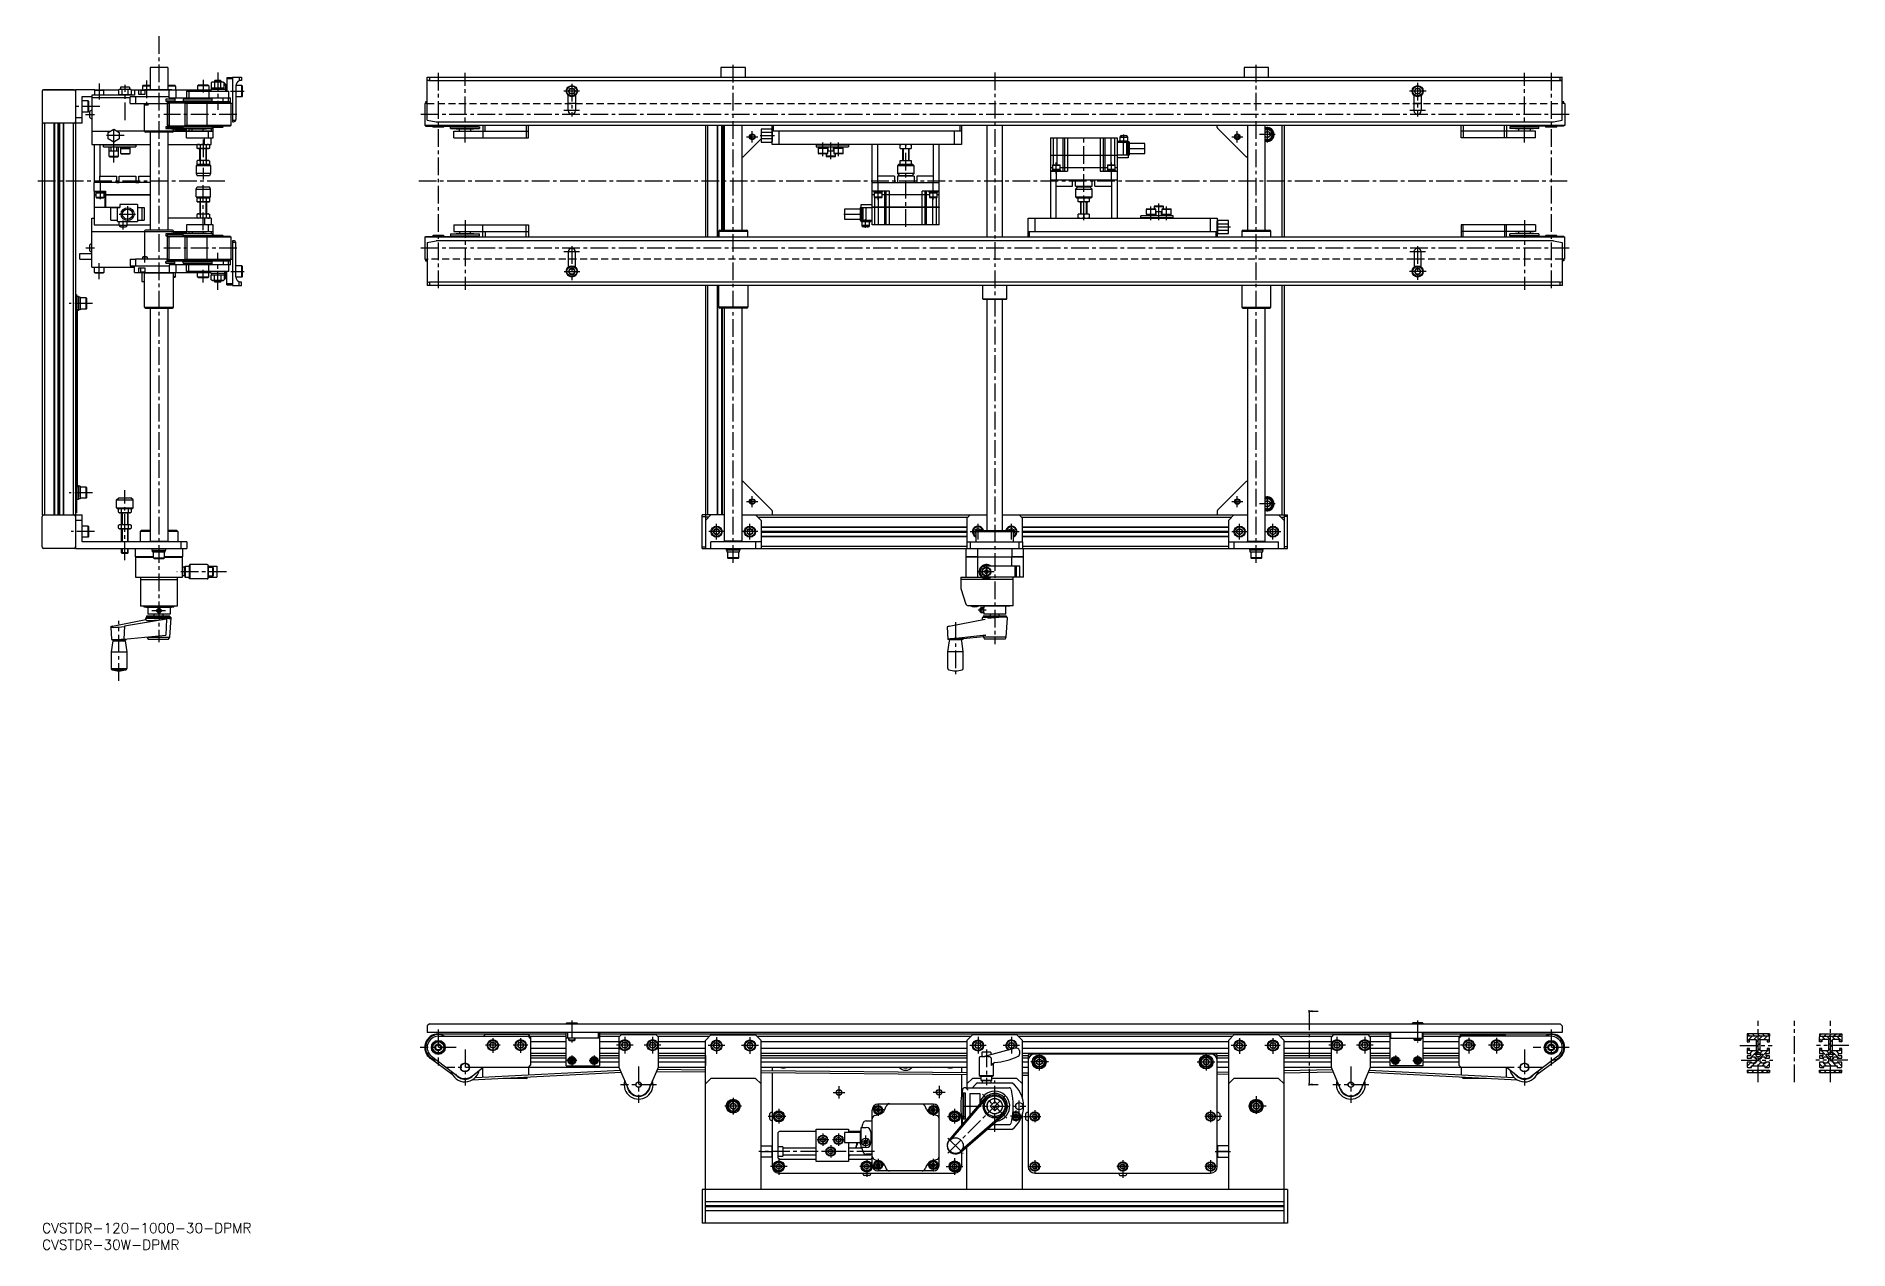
# Model space of a CAD drawing. Extents: x -5 to 1623, y -24 to 1066.
import ezdxf

# ---------------------------------------------------------------- set-up
doc = ezdxf.new("R2010")
doc.units = 0
doc.header["$LTSCALE"] = 0.5
doc.linetypes.add('CENTER', pattern=[50.8, 31.75, -6.35, 6.35, -6.35])
doc.linetypes.add('DASHED', pattern=[19.05, 12.7, -6.35])
doc.layers.get('0').update_dxf_attribs({"linetype": 'CONTINUOUS'})
for name, color, linetype in [('MSM_CENTER', 1, 'CENTER'), ('MSM_CONTINUOUS', 7, 'CONTINUOUS'), ('MSM_DASHED', 4, 'DASHED'), ('MSM_NARROW', 5, 'CONTINUOUS'), ('MSM_PART_NUMBER', 7, 'CONTINUOUS')]:
    doc.layers.add(name, color=color, linetype=linetype)
doc.styles.get("Standard").update_dxf_attribs({"font": 'txt.shx', "height": 8, "bigfont": 'bigfont.shx'})

# ---------------------------------------------------------------- blocks, each defined once
blk = doc.blocks.new('*U86')
at = {"layer": 'MSM_PART_NUMBER'}
blk.add_text('CVSTDR-120-1000-30-DPMR', height=9, dxfattribs=at).set_placement((0, -9))
blk = doc.blocks.new('*U87')
at = {"layer": 'MSM_PART_NUMBER'}
blk.add_text('CVSTDR-30W-DPMR', height=9, dxfattribs=at).set_placement((0, -24))
blk = doc.blocks.new('_OPEN30')
at = {"color": 0, "linetype": 'BYBLOCK'}
for p, q in [((-1, 0.27), (0, 0)), ((0, 0), (-1, -0.27)), ((0, 0), (-1, 0))]:
    blk.add_line(p, q, dxfattribs=at)
blk = doc.blocks.new('*U89')
at = {"layer": 'MSM_CONTINUOUS'}
blk.add_lwpolyline([(1141.2, 190.3), (1146.7, 190.3)], dxfattribs=at)
at = {"layer": 'MSM_CONTINUOUS', "xscale": 2.5, "yscale": 2.5, "zscale": 2.5, "rotation": 180}
blk.add_blockref('_OPEN30', (1138.7, 190.3), dxfattribs=at)
blk = doc.blocks.new('*U90')
at = {"layer": 'MSM_CONTINUOUS'}
blk.add_lwpolyline([(1141.2, 124.5), (1146.7, 124.5)], dxfattribs=at)
at = {"layer": 'MSM_CONTINUOUS', "xscale": 2.5, "yscale": 2.5, "zscale": 2.5, "rotation": 180}
blk.add_blockref('_OPEN30', (1138.7, 124.5), dxfattribs=at)

msp = doc.modelspace()

# ---------------------------------------------------------------- linework, layer by layer
for p, q in [((829.8, 116.7), (827.3, 116.7)), ((827.3, 116.7), (827.3, 93.7)), ((827.8, 116.7), (827.8, 93.7)), ((829.9, 121.5), (829.1, 121.5)), ((829.8, 93.7), (829.8, 116.7)), ((829.9, 121.5), (868.9, 121.5)), ((833.5, 116.5), (842.5, 116.5)), ((833.5, 116.5), (833.5, 96.2)), ((842.5, 116.5), (842.5, 106.7)), ((870.9, 119.9), (871, 119.5)), ((827.3, 93.7), (829.8, 93.7)), ((854.3, 88.5), (868.9, 88.5)), ((871, 90.5), (870.9, 90.1))]:
    msp.add_line(p, q)
at = {"color": 7, "linetype": 'CONTINUOUS'}
for centre, radius, start, end in [((536, 124.3), 13, 163.4273, 16.5727), ((536, 124.3), 10.5, 184.7247, 355.2753), ((1176, 124.3), 13, 163.4273, 16.5727), ((1176, 124.3), 10.5, 184.7247, 355.2753)]:
    msp.add_arc(centre, radius, start, end, dxfattribs=at)
for centre, radius, start, end in [((894.6, 105), 69.1, 167.5131, 192.4869), ((829.1, 119.5), 2, 90, 167.5131), ((856, 105), 13.5, 90, 171.9847), ((856, 105), 13.5, 278.2087, 90), ((868.9, 119.5), 2, 12.4869, 90), ((803.5, 105), 69.1, 347.8803, 12.1197), ((829.1, 90.5), 2, 192.4869, 219.5625), ((868.9, 90.5), 2, 270, 347.5131)]:
    msp.add_arc(centre, radius, start, end)
at = {"layer": 'MSM_CENTER'}
for p, q in [((105, 1066.3), (105, 521.9)), ((93.7, 1026.5), (93.7, 1002.8)), ((144.7, 1027.1), (144.7, 1015.7)), ((157.8, 1033.6), (157.8, 1000.2)), ((356, 1033.5), (356, 838.5)), ((380, 971), (380, 1033.5)), ((621, 593.1), (621, 1042.2)), ((856, 1033.7), (856, 520.1)), ((1091, 593.1), (1091, 1042.2)), ((1332, 971), (1332, 1033.5)), ((1356, 1033.5), (1356, 838.5)), ((51.2, 1023.8), (51.2, 1009.5)), ((74.5, 991), (74.5, 1022.6)), ((169.2, 1017), (181.5, 1017)), ((483, 1017), (468.9, 1017)), ((483, 1017), (468.9, 1017)), ((476, 1023.5), (476, 994.3)), ((1243.8, 1017), (1228.6, 1017)), ((1236, 1024.5), (1236, 994.3)), ((51.9, 1003.2), (30.9, 1003.2)), ((39.1, 996), (47.1, 996)), ((175, 996), (109.3, 996)), ((1372.3, 996), (339.9, 996)), ((483, 999.5), (468.9, 999.5)), ((1243, 999.5), (1228.9, 999.5)), ((64.3, 966.9), (64.3, 985.3)), ((638, 971), (638, 981)), ((972, 970.3), (972, 978)), ((1074, 971), (1074, 981)), ((1108, 978), (1094, 978)), ((1101, 971), (1101, 985)), ((73.7, 977), (56.1, 977)), ((64.3, 952.9), (64.3, 971.3)), ((144.8, 973.5), (144.8, 937.6)), ((633, 976), (643, 976)), ((645.3, 977), (658, 977)), ((701.6, 958.6), (701.6, 970.9)), ((708.6, 956), (708.6, 971)), ((715.6, 958.6), (715.6, 970.9)), ((776, 895), (776, 971)), ((936, 901), (936, 977)), ((975.3, 965.5), (993, 965.5)), ((1069, 976), (1079, 976)), ((911.3, 943), (911.3, 952.8)), ((960.8, 943), (960.8, 952.8)), ((164.3, 936), (-5.3, 936)), ((52.1, 929.8), (52.1, 919.8)), ((144.8, 892.2), (144.8, 932.4)), ((1370.3, 936), (337.9, 936)), ((751.3, 919.2), (751.3, 929)), ((800.8, 919.2), (800.8, 929)), ((76.8, 913.6), (76.8, 899.3)), ((996.4, 901), (996.4, 913.4)), ((1003.4, 901), (1003.4, 916)), ((1010.4, 901), (1010.4, 913.4)), ((69.2, 906.5), (84, 906.5)), ((72.8, 892.6), (72.8, 900.8)), ((380, 901), (380, 838.5)), ((720.3, 906.5), (738, 906.5)), ((740, 894.3), (740, 902)), ((1332, 901), (1332, 838.5)), ((1055.3, 895), (1068, 895)), ((39.2, 876.2), (47.1, 876.2)), ((92.3, 863.1), (92.3, 869.2)), ((175, 876), (109.3, 876)), ((157.8, 838.4), (157.8, 871.8)), ((1372.3, 876), (339.9, 876)), ((483, 872.5), (468.9, 872.5)), ((476, 877.8), (476, 847.1)), ((1243, 872.5), (1228.9, 872.5)), ((1236, 877.8), (1236, 847.6)), ((51.2, 848.2), (51.2, 862.5)), ((144.7, 845), (144.7, 856.4)), ((169.5, 855), (181.5, 855)), ((469, 855), (483.2, 855)), ((1243.8, 855), (1228.6, 855)), ((45.2, 826.2), (24.3, 826.2)), ((45.2, 656.2), (24.3, 656.2)), ((74.3, 595.7), (74.3, 658.5)), ((638, 643.2), (638, 653.2)), ((1074, 643.2), (1074, 653.2)), ((1101, 639.2), (1101, 653.2)), ((633, 648.2), (643, 648.2)), ((1069, 648.2), (1079, 648.2)), ((1108, 646.2), (1094, 646.2)), ((47.1, 621.2), (26.2, 621.2)), ((613, 621.2), (599, 621.2)), ((606, 614.2), (606, 628.2)), ((643, 621.2), (629, 621.2)), ((636, 614.2), (636, 628.2)), ((834, 621.2), (848, 621.2)), ((841, 614.2), (841, 628.2)), ((864, 621.2), (878, 621.2)), ((871, 614.2), (871, 628.2)), ((1069, 621.2), (1083, 621.2)), ((1076, 614.2), (1076, 628.2)), ((1099, 621.2), (1113, 621.2)), ((1106, 614.2), (1106, 628.2)), ((848.5, 592.2), (848.5, 578.2)), ((165.8, 585.2), (121.1, 585.2)), ((855.5, 585.2), (841.5, 585.2)), ((69, 487.2), (69, 541)), ((110.8, 550.2), (98.6, 550.2)), ((820.7, 539.8), (820.7, 493.3)), ((848.3, 550.7), (841, 550.7)), ((476, 182.1), (476, 162.1)), ((1138.7, 189.3), (1138.7, 125.5)), ((1236, 182.1), (1236, 162.1)), ((1542.1, 126.5), (1542.1, 181.6)), ((1574.6, 126.5), (1574.6, 181.6)), ((1607.1, 126.5), (1607.1, 181.6)), ((356, 174), (356, 141.6)), ((405, 166), (405, 152.9)), ((430, 166), (430, 152.9)), ((523.5, 167.3), (523.5, 152.4)), ((548.5, 167.3), (548.5, 152.4)), ((606, 167), (606, 152.1)), ((636, 167), (636, 152.1)), ((841, 167.2), (841, 152.2)), ((871, 167.2), (871, 152.2)), ((1076, 166.2), (1076, 152.1)), ((1106, 166.2), (1106, 152.1)), ((1163.5, 167.3), (1163.5, 152.4)), ((1188.5, 167.3), (1188.5, 152.4)), ((1282, 166.5), (1282, 152.4)), ((1307, 166.5), (1307, 152.4)), ((1356, 174), (1356, 141.6)), ((372.2, 157.8), (339.8, 157.8)), ((380, 156), (380, 123.6)), ((411.5, 159.8), (398.3, 159.8)), ((436.5, 159.8), (423.3, 159.8)), ((476, 150.5), (476, 141.6)), ((496, 150.5), (496, 141.6)), ((531.1, 159.8), (516.1, 159.8)), ((556.1, 159.8), (541.1, 159.8)), ((613.6, 159.5), (598.6, 159.5)), ((643.6, 159.5), (628.6, 159.5)), ((848.3, 159.5), (833.7, 159.5)), ((848.5, 155.8), (848.5, 124)), ((878.3, 159.5), (863.7, 159.5)), ((896, 153), (896, 136.5)), ((1046, 153), (1046, 136.5)), ((1082.4, 159.5), (1068.6, 159.5)), ((1112.4, 159.5), (1098.6, 159.5)), ((1171.1, 159.8), (1156.1, 159.8)), ((1196.1, 159.8), (1181.1, 159.8)), ((1216, 150.5), (1216, 141.6)), ((1236, 150.5), (1236, 141.6)), ((1288.4, 159.8), (1274.6, 159.8)), ((1313.4, 159.8), (1299.6, 159.8)), ((1332, 156), (1332, 123.6)), ((1372.2, 157.8), (1339.8, 157.8)), ((1525.7, 159.5), (1554.6, 159.5)), ((1546.2, 151.3), (1538, 151.3)), ((1623.4, 159.5), (1594.5, 159.5)), ((1611.2, 151.3), (1603, 151.3)), ((396.2, 139.8), (363.8, 139.8)), ((480.5, 146.1), (471.6, 146.1)), ((491.6, 146.1), (500.5, 146.1)), ((536, 140.5), (536, 108.1)), ((904.3, 144.7), (887.8, 144.7)), ((1037.8, 144.7), (1054.3, 144.7)), ((1176, 140.5), (1176, 108.1)), ((1220.5, 146.1), (1211.6, 146.1)), ((1231.6, 146.1), (1240.5, 146.1)), ((1348.2, 139.8), (1315.8, 139.8)), ((1526.7, 146.3), (1555.2, 146.3)), ((1622.5, 146.3), (1593.9, 146.3)), ((552.2, 124.3), (519.8, 124.3)), ((710.7, 117.3), (721.4, 117.3)), ((716, 123), (716, 112)), ((800.7, 117.5), (811.4, 117.5)), ((806, 123.2), (806, 112.2)), ((814, 62.9), (867, 116)), ((867, 94.1), (845.1, 115.9)), ((856, 81.9), (856, 128)), ((1091, 114), (1091, 96)), ((1192.2, 124.3), (1159.8, 124.3)), ((628.6, 105), (613.6, 105)), ((621, 112.5), (621, 97.6)), ((662, 102.5), (662, 89.5)), ((756.6, 101.6), (745.9, 101.6)), ((751.3, 107.2), (751.3, 96.2)), ((795.5, 101.6), (806.1, 101.6)), ((800.8, 107.2), (800.8, 96.2)), ((820, 102.5), (820, 89.5)), ((828, 105), (884, 105)), ((875.1, 101.1), (875.1, 91.1)), ((878, 99.8), (878, 110.2)), ((892, 101.5), (892, 90.5)), ((1050, 101.5), (1050, 90.5)), ((1099.9, 105), (1082.2, 105)), ((668.3, 95.8), (651.8, 95.8)), ((813.7, 95.8), (830.2, 95.8)), ((880.1, 96.1), (870.1, 96.1)), ((881.8, 95.8), (897.4, 95.8)), ((1060.2, 95.8), (1044.7, 95.8)), ((706.9, 74.8), (696.3, 74.8)), ((701.6, 80.5), (701.6, 69.5)), ((708.6, 70), (708.6, 59)), ((720.9, 74.8), (710.3, 74.8)), ((715.6, 80.5), (715.6, 69.5)), ((745.3, 72.8), (734.7, 72.8)), ((740, 78.5), (740, 67.5)), ((814, 76.3), (827.5, 62.8)), ((748, 64.3), (644, 64.3)), ((669.6, 50.8), (654.6, 50.8)), ((662, 58.3), (662, 43.4)), ((713.9, 64.3), (703.3, 64.3)), ((747.3, 50.8), (734.7, 50.8)), ((741, 57.5), (741, 40.6)), ((756.6, 52.1), (745.9, 52.1)), ((751.3, 57.7), (751.3, 46.7)), ((806.1, 52.1), (795.4, 52.1)), ((800.8, 57.7), (800.8, 46.7)), ((812.5, 50.8), (827.4, 50.8)), ((820, 58.3), (820, 43.4)), ((886.7, 50.8), (897.4, 50.8)), ((892, 56.5), (892, 45.5)), ((976.3, 50.8), (965.7, 50.8)), ((971, 56.5), (971, 40.6)), ((1055.3, 50.8), (1044.7, 50.8)), ((1050, 56.5), (1050, 45.5)), ((1054, 64.3), (1068, 64.3))]:
    msp.add_line(p, q, dxfattribs=at)
at = {"layer": 'MSM_CONTINUOUS'}
for p, q in [((113, 1038.2), (97, 1038.2)), ((97, 1038.2), (97, 1018.6)), ((113, 1038.2), (113, 1018.6)), ((155.3, 1026.5), (154.8, 1026)), ((160.3, 1026.5), (155.3, 1026.5)), ((160.3, 1026.5), (160.8, 1026)), ((166.1, 1029), (166.1, 1017)), ((171.1, 1029), (166.1, 1029)), ((171.1, 1028), (166.1, 1028)), ((171.1, 1029.5), (171.1, 989.5)), ((171.1, 1029.5), (179.1, 1029.5)), ((177.1, 1029.5), (177.1, 1026.3)), ((179.1, 1026.5), (178.6, 1026.5)), ((179.1, 1029.5), (179.1, 1026.5)), ((346, 1029.5), (1366.1, 1029.5)), ((346, 991), (346, 1029.5)), ((347.6, 1026.5), (1366.1, 1026.5)), ((348, 1029.5), (348, 1026.5)), ((610, 1038.2), (610, 1029.5)), ((632, 1038.2), (610, 1038.2)), ((632, 1029.5), (632, 1038.2)), ((1102, 1038.2), (1080, 1038.2)), ((1080, 1038.2), (1080, 1029.5)), ((1102, 1029.5), (1102, 1038.2)), ((1364, 1026.5), (1364, 1029.5)), ((1366, 991.5), (1366, 1029.5)), ((0, 1016.9), (0, 989.5)), ((1.3, 1018.2), (28.7, 1018.2)), ((28.7, 1018.2), (1.3, 1018.2)), ((47.4, 1018.2), (30, 1018.2)), ((30, 1018.2), (30, 606.5)), ((36, 988.2), (36, 1012.2)), ((36, 1012.2), (44.8, 1012.2)), ((83, 1013.3), (44.8, 1013.3)), ((44.8, 1013.3), (44.8, 969)), ((79, 1011), (44.8, 1011)), ((47.5, 1018.3), (47, 1017.8)), ((47, 1017.8), (55.5, 1017.8)), ((47, 1017.8), (47, 1013.3)), ((47.5, 1018.3), (55, 1018.3)), ((79, 1011), (50.8, 1011)), ((55.5, 1017.8), (55, 1018.3)), ((55.2, 1018.1), (68.8, 1018.1)), ((55.5, 1013.3), (55.5, 1017.8)), ((80.8, 1013.6), (68.2, 1013.6)), ((80.8, 1013.6), (68.2, 1013.6)), ((68.2, 1013.6), (68.2, 1013.3)), ((69.5, 1018.6), (68.7, 1018.2)), ((68.7, 1018.2), (68.7, 1013.6)), ((68.8, 1018.2), (68.8, 1018.2)), ((68.8, 1013.6), (68.8, 1013.6)), ((79.5, 1018.6), (69.5, 1018.6)), ((74.5, 1020.6), (70.5, 1020.6)), ((70.5, 1020.6), (70.5, 1018.6)), ((71.6, 1018.2), (71.6, 1013.6)), ((71.6, 1013.6), (71.7, 1013.6)), ((78.5, 1020.6), (74.5, 1020.6)), ((77.3, 1013.6), (77.4, 1013.6)), ((77.4, 1013.6), (77.4, 1018.2)), ((78.5, 1020.6), (78.5, 1018.6)), ((79.5, 1018.6), (78.8, 1018.6)), ((79, 1006), (79, 1012)), ((114.3, 1012), (79, 1012)), ((79.5, 1018.6), (80.3, 1018.2)), ((80.2, 1018.1), (90.2, 1018.1)), ((80.3, 1013.6), (80.3, 1018.2)), ((80.8, 1013.6), (80.8, 1013.3)), ((151.6, 1018), (83, 1018)), ((83, 1018), (83, 1013.3)), ((84, 1012), (84, 1006)), ((87, 1013.9), (87, 1018)), ((92.3, 1013.9), (87, 1013.9)), ((89.2, 1017.9), (88.8, 1017.5)), ((92.3, 1017.5), (88.8, 1017.5)), ((88.8, 1017.5), (88.8, 1013.9)), ((92.3, 1017.9), (89.2, 1017.9)), ((89.6, 1018), (89.6, 1017.9)), ((90.6, 1022), (90.2, 1021.5)), ((97, 1021.5), (90.2, 1021.5)), ((90.2, 1021.5), (90.2, 1018)), ((97, 1022), (90.6, 1022)), ((91.7, 1018), (92, 1018.3)), ((93.3, 1018.3), (92, 1018.3)), ((92.3, 1018), (92.3, 1013.9)), ((93.3, 1018.6), (116.7, 1018.6)), ((93.3, 1018), (93.3, 1018.6)), ((119.4, 1022), (113, 1022)), ((119.8, 1021.5), (113, 1021.5)), ((114.3, 1011), (114.3, 1018)), ((114.3, 1011), (169.3, 1011)), ((119.3, 1010), (116.3, 1010)), ((116.3, 1010), (116.3, 1009.7)), ((116.7, 1018), (116.7, 1018.6)), ((119.3, 1011), (119.3, 1007.5)), ((119.4, 1022), (119.8, 1021.5)), ((119.8, 1021.5), (119.8, 1018)), ((120.4, 1011), (120.4, 1018)), ((129.3, 1009.7), (129.3, 1011)), ((131.8, 1010), (129.3, 1010)), ((129.8, 1017), (131.8, 1017)), ((129.8, 1017), (129.8, 1011)), ((131.8, 1017), (131.8, 1011)), ((131.8, 1017), (167.8, 1017)), ((147.8, 1010), (131.8, 1010)), ((131.8, 1009.7), (131.8, 1010)), ((134.8, 1010), (134.8, 1011)), ((136.1, 1017.5), (135.8, 1017.2)), ((143.8, 1017.2), (135.8, 1017.2)), ((135.8, 1017.2), (135.8, 1017)), ((143.5, 1017.5), (136.1, 1017.5)), ((140.3, 1022.4), (139.7, 1021.8)), ((149.7, 1021.8), (139.7, 1021.8)), ((139.7, 1021.8), (139.7, 1018)), ((139.8, 1017.5), (139.8, 1018)), ((149.1, 1022.4), (140.3, 1022.4)), ((143.5, 1017.5), (143.8, 1017.2)), ((143.8, 1017.2), (143.8, 1017)), ((144.8, 1011), (144.8, 1010)), ((147.8, 1010), (147.8, 1009.7)), ((149.1, 1022.4), (149.7, 1021.8)), ((149.7, 1021.8), (149.7, 1018)), ((149.8, 1017), (149.8, 1011)), ((157.8, 1018.6), (151.6, 1018.6)), ((164.8, 1018.6), (151.6, 1018.6)), ((151.6, 1018.6), (151.6, 1017)), ((152.8, 1025.1), (152, 1024.7)), ((152, 1024.7), (152, 1020.1)), ((152, 1020.1), (163.6, 1020.1)), ((152.1, 1018.6), (152.1, 1020.1)), ((162.8, 1025.1), (152.8, 1025.1)), ((152.8, 1007.5), (152.8, 1011)), ((160.8, 1026), (154.8, 1026)), ((154.8, 1026), (154.8, 1025.1)), ((154.9, 1024.7), (154.9, 1020.1)), ((160.7, 1020.1), (160.7, 1024.7)), ((160.8, 1026), (160.8, 1025.1)), ((162.8, 1025.1), (163.6, 1024.7)), ((162.8, 1007.5), (162.8, 1011)), ((164.2, 1024), (163.5, 1024)), ((164.8, 1023.4), (163.5, 1023.4)), ((164.2, 1023), (163.5, 1023)), ((164.8, 1022.4), (163.5, 1022.4)), ((163.6, 1020.1), (163.6, 1024.7)), ((163.5, 1018.6), (163.5, 1020.1)), ((164.2, 1024), (164.8, 1023.4)), ((164.2, 1023), (164.8, 1022.4)), ((164.8, 1023.4), (164.8, 1017)), ((166.1, 1020), (164.8, 1020)), ((167.3, 1011), (167.3, 1007.5)), ((167.8, 1011), (167.8, 1017)), ((169.3, 1006), (169.3, 1011)), ((174.1, 1022), (174.1, 991.5)), ((179.4, 1022), (174.1, 1022)), ((179.4, 1012), (174.1, 1012)), ((179.4, 1012), (179.4, 1022)), ((180, 1021.4), (179.4, 1022)), ((180, 1012.6), (179.4, 1012)), ((180, 1012.6), (180, 1021.4)), ((472.8, 999.5), (472.8, 1013.2)), ((473.1, 1017), (474.6, 1019.5)), ((474.6, 1014.5), (473.1, 1017)), ((474.6, 1019.5), (477.5, 1019.5)), ((477.5, 1014.5), (474.6, 1014.5)), ((477.5, 1019.5), (478.9, 1017)), ((478.9, 1017), (477.5, 1014.5)), ((479.3, 1013.2), (479.3, 999.5)), ((1232.8, 999.5), (1232.8, 1013.2)), ((1233.1, 1017), (1234.6, 1019.5)), ((1234.6, 1014.5), (1233.1, 1017)), ((1234.6, 1019.5), (1237.5, 1019.5)), ((1237.5, 1014.5), (1234.6, 1014.5)), ((1237.5, 1019.5), (1238.9, 1017)), ((1238.9, 1017), (1237.5, 1014.5)), ((1239.3, 1013.2), (1239.3, 999.5)), ((41.4, 1008.2), (36, 1008.2)), ((41.4, 998.2), (36, 998.2)), ((41.4, 998.2), (41.4, 1008.2)), ((42, 1007.6), (41.4, 1008.2)), ((42, 998.8), (41.4, 998.2)), ((42, 1003.2), (42, 1007.6)), ((42, 998.8), (42, 1003.2)), ((42.6, 998.5), (42.6, 993.5)), ((79, 1006), (112.6, 1006)), ((91.7, 1005.2), (91.7, 1006)), ((91.7, 1005.2), (95.7, 1005.2)), ((92.1, 1004.8), (91.7, 1005.2)), ((91.7, 1005.2), (95.7, 1005.2)), ((92, 981), (92, 1004.9)), ((92.1, 1004.8), (95.3, 1004.8)), ((92.1, 1004.8), (95.2, 1004.8)), ((92.1, 1004.8), (95.2, 1004.8)), ((92.1, 1004.8), (95.3, 1004.8)), ((95.3, 1004.8), (95.7, 1005.2)), ((95.7, 1005.2), (95.7, 1006)), ((119.3, 1009.7), (111.3, 1009.7)), ((111.3, 1009.7), (111.3, 1008.1)), ((119.3, 1008.1), (111.3, 1008.1)), ((111.3, 1008.1), (113.6, 1007.5)), ((129.1, 1007.5), (112.3, 1007.5)), ((112.3, 1007.5), (112.3, 1006.5)), ((112.3, 1006.5), (129.1, 1006.5)), ((112.6, 986), (112.6, 1006)), ((114.3, 1006), (112.6, 1006)), ((112.6, 1006), (112.6, 1006)), ((112.6, 1006), (112.6, 986)), ((113.7, 1006.5), (113.7, 1006)), ((113.7, 1006.5), (113.7, 1006)), ((113.8, 1006.5), (113.8, 1006)), ((114, 1006.5), (114, 1006)), ((114.3, 1006.5), (114.3, 985.5)), ((152.8, 1009.7), (126.8, 1009.7)), ((126.8, 1009.7), (126.8, 1008.1)), ((137.7, 1008.1), (126.8, 1008.1)), ((126.8, 1008.1), (129.1, 1007.5)), ((171.1, 1006), (128.1, 1006)), ((128.1, 1006), (128.1, 986)), ((129.1, 1007.5), (138.1, 1007.5)), ((129.1, 1007.5), (129.1, 1007.5)), ((129.1, 1007.5), (129.1, 1006)), ((129.1, 1007.5), (129.1, 1006)), ((129.1, 1007.5), (129.1, 1006)), ((130.7, 1007.5), (130.3, 1007.5)), ((130.3, 986), (130.3, 1006)), ((134.1, 1007.5), (133.3, 1007.5)), ((152.8, 1008.1), (137.7, 1008.1)), ((138.6, 1007.5), (137.7, 1007.5)), ((138.1, 1007.5), (146.3, 1007.5)), ((143.4, 1007.5), (142.4, 1007.5)), ((169.3, 1007.5), (146.3, 1007.5)), ((146.3, 1007), (146.3, 1007.5)), ((146.3, 1007), (169.3, 1007)), ((147.8, 1006), (147.8, 1007)), ((147.8, 1007), (147.8, 1006)), ((147.9, 1006), (147.9, 986)), ((152.8, 1008.1), (150.5, 1007.5)), ((167.8, 1006), (167.8, 1007)), ((170, 986), (170, 1006)), ((343.8, 1006), (343.8, 986)), ((346, 1006), (343.8, 1006)), ((344.5, 1007.5), (344.5, 1007)), ((346, 1007.5), (344.5, 1007.5)), ((346, 1007), (344.5, 1007)), ((479.3, 1006), (472.8, 1006)), ((1239.3, 1006), (1232.8, 1006)), ((1367.5, 1007.5), (1366, 1007.5)), ((1367.5, 1007), (1366, 1007)), ((1368.2, 1006), (1366, 1006)), ((1367.5, 1007), (1367.5, 1007.5)), ((1368.2, 1006), (1368.2, 986)), ((36, 988.2), (0, 988.2)), ((0, 988.2), (0, 636.2)), ((2, 988.2), (2, 636.2)), ((10.7, 636.2), (10.7, 988.2)), ((11, 988.2), (11, 636.2)), ((14.5, 636.2), (14.5, 988.2)), ((15, 988.2), (15, 636.2)), ((15.5, 988.2), (15.5, 636.2)), ((19, 988.2), (19, 636.2)), ((19.3, 988.2), (19.3, 636.2)), ((28, 988.2), (28, 636.2)), ((30, 993.2), (36, 993.2)), ((44.8, 981), (61.2, 981)), ((59.3, 979.9), (64.3, 982.8)), ((59.3, 974.1), (59.3, 979.9)), ((64.3, 982.8), (69.3, 979.9)), ((92, 981), (67.4, 981)), ((69.3, 979.9), (69.3, 974.1)), ((118, 981), (92, 981)), ((117.1, 980), (92.9, 980)), ((97, 980), (97, 892)), ((112.3, 985.2), (111.3, 985)), ((111.3, 985), (112.3, 985)), ((111.3, 985), (111.3, 983.3)), ((111.3, 983.3), (126.8, 983.3)), ((129.1, 985.5), (112.3, 985.5)), ((112.3, 985.5), (112.3, 984.5)), ((112.3, 984.5), (126.8, 984.5)), ((114.3, 986), (112.6, 986)), ((112.6, 986), (112.6, 986)), ((113, 980), (113, 892)), ((113.7, 986), (113.7, 985.5)), ((113.7, 986), (113.7, 985.5)), ((113.8, 986), (113.8, 985.5)), ((114, 986), (114, 985.5)), ((116.3, 983), (116.3, 983.3)), ((116.3, 983), (129.8, 983)), ((118, 981), (118, 983)), ((153.8, 981), (118, 981)), ((118, 981), (153.8, 981)), ((119.3, 984), (119.3, 984.5)), ((119.3, 984), (126.8, 984)), ((119.6, 983.7), (119.3, 984)), ((119.3, 982.5), (119.3, 983)), ((119.3, 982.5), (129.3, 982.5)), ((119.6, 982.2), (119.3, 982.5)), ((119.6, 983.7), (123.7, 983.7)), ((119.6, 982.2), (123.7, 982.2)), ((123.7, 983.7), (126.8, 983.7)), ((123.7, 982.2), (129, 982.2)), ((126.8, 985), (129.1, 985.5)), ((126.8, 985), (152.8, 985)), ((126.8, 983.3), (126.8, 985)), ((126.8, 983.3), (152.8, 983.3)), ((130.3, 986), (128.1, 986)), ((129, 982.2), (129.3, 982.5)), ((129, 981), (129, 982.2)), ((129.1, 985.5), (129.1, 985.5)), ((169.3, 985.5), (129.1, 985.5)), ((129.3, 982.5), (129.3, 983)), ((129.8, 981), (129.8, 983.3)), ((129.8, 975), (129.8, 981)), ((170, 986), (130.3, 986)), ((130.3, 985.5), (130.7, 985.5)), ((131.8, 983.3), (131.8, 981)), ((131.8, 983), (147.8, 983)), ((133.3, 985.5), (134.1, 985.5)), ((134.8, 981), (134.8, 983)), ((137.7, 985.5), (138.6, 985.5)), ((142.4, 985.5), (143.4, 985.5)), ((144.8, 981), (144.8, 983)), ((147.8, 983), (147.8, 983.3)), ((149.5, 975), (149.5, 981)), ((150.5, 985.5), (152.8, 985)), ((151.8, 985.5), (151.8, 985.2)), ((151.8, 983.3), (151.8, 981)), ((152.8, 985), (152.8, 985.5)), ((152.8, 985), (162.8, 985)), ((153.1, 984.7), (152.8, 985)), ((152.8, 985), (152.8, 983.3)), ((153.1, 984.7), (162.5, 984.7)), ((153.8, 975), (153.8, 984.7)), ((162.5, 984.7), (162.8, 985)), ((162.8, 985), (162.8, 985.5)), ((169.3, 985.5), (169.3, 986)), ((171.1, 991), (174, 991)), ((171.1, 989.5), (172.1, 989.5)), ((1368.2, 986), (343.8, 986)), ((344.5, 986), (344.5, 985.5)), ((344.5, 985.5), (367.5, 985.5)), ((346, 991), (354, 989.5)), ((351, 985.5), (351, 985)), ((351, 985), (351.3, 984.7)), ((351, 985), (361, 985)), ((360.7, 984.7), (351.3, 984.7)), ((354.1, 989.5), (1358.1, 989.5)), ((360.7, 984.7), (361, 985)), ((361, 985), (361, 985.5)), ((367, 985), (369.3, 985.5)), ((367, 985), (393, 985)), ((367, 983.3), (367, 985)), ((367, 983.3), (393, 983.3)), ((367.5, 985.5), (367.5, 986)), ((390.8, 985.5), (369.3, 985.5)), ((369.4, 986), (369.4, 985.5)), ((370, 981), (437, 981)), ((370, 975), (370, 981)), ((372, 983), (372, 983.3)), ((372, 983), (388, 983)), ((375, 981), (375, 983)), ((385, 983), (385, 981)), ((388, 983.3), (388, 983)), ((390.7, 986), (390.7, 985.5)), ((390.8, 985.5), (393, 985)), ((393, 985), (393, 983.3)), ((396, 986), (396, 975)), ((398, 981), (398, 986)), ((435, 986), (435, 975)), ((437, 975), (437, 986)), ((596, 986), (596, 886)), ((598, 986), (598, 886)), ((606.7, 986), (606.7, 886)), ((607, 986), (607, 886)), ((610.5, 986), (610.5, 892)), ((611, 986), (611, 892)), ((611.6, 986), (611.6, 892)), ((613, 986), (613, 892)), ((629, 892), (629, 986)), ((636.5, 977.4), (636.5, 977.4)), ((636.5, 977.4), (636.5, 976.8)), ((655.6, 982.8), (646, 982.8)), ((646, 982.8), (646, 971.2)), ((655.6, 979.9), (646, 979.9)), ((656, 982), (655.6, 982.8)), ((656, 969), (656, 986)), ((656, 982), (656, 972)), ((826, 981), (656, 981)), ((657, 986), (657, 981)), ((662, 981), (662, 969)), ((820, 969), (820, 981)), ((825, 981), (825, 986)), ((826, 986), (826, 969)), ((849, 986), (849, 886)), ((863, 886), (863, 986)), ((1056, 984.4), (1056, 986)), ((1081.7, 958.3), (1056.3, 983.7)), ((1075.5, 977.4), (1075.5, 977.4)), ((1075.5, 974.6), (1075.5, 977.4)), ((1083, 986), (1083, 892)), ((1099, 892), (1099, 986)), ((1099, 979.7), (1100.9, 980.9)), ((1099.7, 982.8), (1099.3, 983.5)), ((1100.9, 980.9), (1103.5, 979.6)), ((1103.5, 979.6), (1103.6, 976.7)), ((1114, 986), (1114, 886)), ((1116, 986), (1116, 886)), ((1275, 975), (1275, 986)), ((1342, 981), (1275, 981)), ((1277, 986), (1277, 975)), ((1314, 981), (1277, 981)), ((1314, 975), (1314, 986)), ((1316, 986), (1316, 975)), ((1321.3, 985.5), (1319, 985)), ((1319, 985), (1319, 983.3)), ((1345, 985), (1319, 985)), ((1345, 983.3), (1319, 983.3)), ((1342.8, 985.5), (1321.3, 985.5)), ((1321.4, 986), (1321.4, 985.5)), ((1322.9, 986), (1322.9, 985.5)), ((1324, 983.3), (1324, 983)), ((1340, 983), (1324, 983)), ((1326.1, 986), (1326.1, 985.5)), ((1327, 981), (1327, 983)), ((1336.9, 985.5), (1336.9, 986)), ((1337, 983), (1337, 981)), ((1340, 983), (1340, 983.3)), ((1340.5, 985.5), (1340.5, 986)), ((1342, 975), (1342, 981)), ((1342.5, 985.5), (1342.5, 986)), ((1342.7, 985.5), (1342.7, 986)), ((1345, 985), (1342.8, 985.5)), ((1344.5, 986), (1344.5, 985.5)), ((1367.5, 985.5), (1344.5, 985.5)), ((1345, 983.3), (1345, 985)), ((1351, 985.5), (1351, 985)), ((1351, 985), (1351.3, 984.7)), ((1351, 985), (1361, 985)), ((1360.7, 984.7), (1351.3, 984.7)), ((1358, 989.5), (1366, 991)), ((1360.7, 984.7), (1361, 985)), ((1361, 985), (1361, 985.5)), ((1366, 991), (1366, 991.5)), ((1367.5, 985.5), (1367.5, 986)), ((44.8, 969), (50.8, 969)), ((46.8, 969), (46.8, 940.5)), ((50.8, 969), (97, 969)), ((51.8, 969), (51.8, 940.5)), ((55.3, 968.9), (84.3, 968.9)), ((55.3, 966.9), (55.3, 968.9)), ((55.3, 966.9), (84.3, 966.9)), ((57.3, 969), (57.3, 968.9)), ((64.3, 971.2), (59.3, 974.1)), ((59.3, 968.9), (59.3, 969)), ((80.3, 968.9), (59.3, 968.9)), ((60.1, 958.5), (60.1, 966.9)), ((68.5, 963), (60.1, 963)), ((61.8, 966.9), (61.8, 963)), ((69.3, 974.1), (64.3, 971.2)), ((66.8, 966.9), (66.8, 963)), ((68.5, 958.5), (68.5, 966.9)), ((70.6, 961.1), (70.6, 966.9)), ((79.1, 965.6), (70.6, 965.6)), ((70.6, 965.6), (79.1, 965.6)), ((70.6, 965.6), (79.1, 965.6)), ((70.6, 961.1), (79.1, 961.1)), ((71, 960.6), (70.6, 961.1)), ((78.6, 960.6), (79.1, 961.1)), ((79.1, 961.1), (79.1, 966.9)), ((80.3, 969), (80.3, 968.9)), ((82.3, 968.9), (82.3, 969)), ((84.3, 968.9), (84.3, 966.9)), ((113, 969), (151.8, 969)), ((129.8, 975), (153.8, 975)), ((139.8, 969), (139, 968.6)), ((139, 968.6), (139, 965.9)), ((139.8, 965.4), (139, 965.9)), ((149.8, 965.4), (139.8, 965.4)), ((141.8, 954.6), (141.8, 965.4)), ((141.9, 968.6), (141.9, 965.9)), ((145.8, 969), (145.8, 975)), ((147.7, 965.9), (147.7, 968.6)), ((147.8, 954.6), (147.8, 965.4)), ((149.8, 969), (150.6, 968.6)), ((149.8, 965.4), (150.6, 965.9)), ((150.6, 965.9), (150.6, 968.6)), ((151.8, 969), (151.8, 975)), ((370, 975), (437, 975)), ((630.3, 958.3), (646, 974)), ((636.5, 976.8), (636.5, 974.6)), ((655.6, 974.1), (646, 974.1)), ((646, 971.2), (655.6, 971.2)), ((656, 972), (655.6, 971.2)), ((826, 969), (656, 969)), ((695.6, 968.9), (695.6, 969)), ((695.6, 968.9), (695.6, 966.9)), ((695.6, 968.9), (724.6, 968.9)), ((695.6, 966.9), (724.6, 966.9)), ((697.4, 966.9), (697.4, 961.1)), ((705.9, 965.6), (697.4, 965.6)), ((697.4, 961.1), (697.9, 960.6)), ((705.9, 961.1), (697.4, 961.1)), ((697.6, 968.9), (697.6, 969)), ((705.4, 960.6), (705.9, 961.1)), ((705.7, 965.6), (705.7, 966.9)), ((705.9, 961.1), (705.9, 965.6)), ((711.4, 963), (705.9, 963)), ((706.1, 966.9), (706.1, 963)), ((711.1, 963), (711.1, 966.9)), ((711.4, 966.9), (711.4, 961.1)), ((719.9, 965.6), (711.4, 965.6)), ((711.4, 961.1), (711.9, 960.6)), ((719.9, 961.1), (711.4, 961.1)), ((719.4, 960.6), (719.9, 961.1)), ((719.7, 965.6), (719.7, 966.9)), ((719.9, 961.1), (719.9, 965.6)), ((722.6, 968.9), (722.6, 969)), ((724.6, 968.9), (724.6, 969)), ((724.6, 968.9), (724.6, 966.9)), ((746, 923.7), (746, 969)), ((751, 935), (751, 969)), ((771, 965.4), (771, 969)), ((771, 965.4), (781, 965.4)), ((771, 965.4), (781, 965.4)), ((773, 965.4), (773, 954.6)), ((776, 965.9), (776, 968.6)), ((779, 954.6), (779, 965.4)), ((781, 969), (781, 965.4)), ((801, 935), (801, 969)), ((806, 923.7), (806, 969)), ((906, 975), (906, 959.4)), ((906, 975), (966, 975)), ((908.4, 975), (908.4, 959.4)), ((911.7, 975), (911.7, 959.4)), ((917.2, 975), (917.2, 959.4)), ((918.6, 975), (918.6, 959.4)), ((921.3, 975), (921.3, 945)), ((950.7, 975), (950.7, 959.4)), ((953.5, 975), (953.5, 959.4)), ((954.8, 975), (954.8, 959.4)), ((960.4, 975), (960.4, 959.4)), ((963.7, 975), (963.7, 959.4)), ((966, 975), (966, 948.4)), ((975.4, 971), (966, 971)), ((967.2, 972), (967.2, 971)), ((976, 972), (967.2, 972)), ((968.5, 975.7), (968.5, 972)), ((968.5, 975.7), (975.5, 975.7)), ((969.8, 976), (969.4, 976)), ((969.8, 977), (974.2, 977)), ((971.5, 972), (971.5, 971)), ((971.5, 971), (971.5, 959.5)), ((974.3, 971), (974.3, 959.5)), ((975.4, 971), (975.4, 959.5)), ((975.5, 972), (975.5, 975.7)), ((976, 972), (976, 957)), ((977, 971.3), (976, 971.3)), ((977, 959.7), (977, 971.3)), ((991, 970), (977, 970)), ((977, 961), (991, 961)), ((991, 961), (991, 970)), ((1101.2, 975.1), (1099, 976.2)), ((1103.6, 976.7), (1101.2, 975.1)), ((1342, 975), (1275, 975)), ((60.1, 958.5), (68.5, 958.5)), ((60.5, 958), (60.1, 958.5)), ((60.5, 958), (64.3, 958)), ((64.3, 958), (68.1, 958)), ((68.1, 958), (68.5, 958.5)), ((71, 960.6), (74.8, 960.6)), ((74.8, 960.6), (78.6, 960.6)), ((139.3, 951), (138.3, 950)), ((138.3, 950), (138.3, 943)), ((151.3, 950), (138.3, 950)), ((139.8, 954.6), (139, 954.2)), ((139, 954.2), (139, 951.5)), ((139.8, 951), (139, 951.5)), ((150.3, 951), (139.3, 951)), ((149.8, 954.6), (139.8, 954.6)), ((141.9, 954.2), (141.9, 951.5)), ((147.7, 951.5), (147.7, 954.2)), ((149.8, 954.6), (150.6, 954.2)), ((149.8, 951), (150.6, 951.5)), ((150.3, 951), (151.3, 950)), ((150.6, 951.5), (150.6, 954.2)), ((151.3, 950), (151.3, 943)), ((629, 958), (629.6, 958)), ((705.4, 960.6), (697.9, 960.6)), ((704.4, 960.6), (704.4, 958.5)), ((704.4, 958.5), (704.9, 958)), ((712.9, 958.5), (704.4, 958.5)), ((712.4, 958), (704.9, 958)), ((719.4, 960.6), (711.9, 960.6)), ((712.4, 958), (712.9, 958.5)), ((712.9, 958.5), (712.9, 960.6)), ((769.5, 951), (768.5, 950)), ((768.5, 950), (768.5, 943)), ((783.5, 950), (768.5, 950)), ((782.5, 951), (769.5, 951)), ((771, 954.6), (781, 954.6)), ((771, 951), (771, 954.6)), ((776, 951.5), (776, 954.2)), ((781, 954.6), (781, 951)), ((783.5, 950), (782.5, 951)), ((783.5, 943), (783.5, 950)), ((906, 959.4), (906, 948.4)), ((906, 959.4), (966, 959.4)), ((906, 959.4), (966, 959.4)), ((906, 948.4), (907.8, 948.4)), ((906, 948.3), (907.8, 948.3)), ((906, 948.3), (906, 903)), ((906, 945), (921.3, 945)), ((906.1, 959.4), (906.1, 959.4)), ((906.1, 948.4), (906.1, 948.3)), ((907.3, 945.8), (907.3, 945)), ((907.3, 945.8), (915.3, 945.8)), ((908.2, 950.8), (907.8, 950.4)), ((907.8, 950.4), (907.8, 946.8)), ((907.8, 950.4), (914.8, 950.4)), ((907.8, 946.8), (914.8, 946.8)), ((907.9, 946.8), (907.9, 945.8)), ((908.2, 950.8), (914.4, 950.8)), ((908.4, 959.4), (908.4, 959.4)), ((908.4, 959.4), (908.4, 950.8)), ((911.3, 945), (911.3, 937)), ((911.7, 959.4), (911.7, 959.4)), ((911.7, 959.4), (911.7, 950.8)), ((914.8, 950.4), (914.4, 950.8)), ((914.8, 946.8), (914.8, 950.4)), ((914.8, 948.4), (957.3, 948.4)), ((914.8, 948.3), (957.3, 948.3)), ((914.8, 945.8), (914.8, 946.8)), ((914.8, 945.8), (914.8, 946.8)), ((915.3, 945), (915.3, 945.8)), ((917.2, 959.4), (917.2, 948.4)), ((917.2, 948.3), (917.2, 945)), ((917.3, 959.4), (917.3, 959.4)), ((917.3, 948.4), (917.3, 948.3)), ((918.6, 959.4), (918.6, 948.4)), ((918.6, 959.4), (918.6, 959.4)), ((918.6, 948.4), (918.6, 948.3)), ((918.6, 948.3), (918.6, 945)), ((950.7, 959.4), (950.7, 945)), ((950.7, 959.4), (950.7, 959.4)), ((950.7, 945), (966, 945)), ((953.4, 959.4), (953.4, 959.4)), ((953.4, 948.4), (953.4, 948.3)), ((953.5, 959.4), (953.5, 948.4)), ((953.5, 948.3), (953.5, 945)), ((954.8, 959.4), (954.8, 948.4)), ((954.8, 959.4), (954.8, 959.4)), ((954.8, 948.4), (954.8, 948.3)), ((954.8, 948.3), (954.8, 945)), ((956.8, 945.8), (956.8, 945)), ((956.8, 945.8), (964.8, 945.8)), ((957.7, 950.8), (957.3, 950.4)), ((957.3, 950.4), (957.3, 946.8)), ((957.3, 950.4), (964.3, 950.4)), ((957.3, 946.8), (964.3, 946.8)), ((957.4, 946.8), (957.4, 945.8)), ((957.7, 950.8), (963.9, 950.8)), ((960.4, 959.4), (960.4, 959.4)), ((960.4, 959.4), (960.4, 950.8)), ((960.7, 945), (960.7, 937)), ((963.7, 959.4), (963.7, 959.4)), ((963.7, 959.4), (963.7, 950.8)), ((964.3, 950.4), (963.9, 950.8)), ((964.3, 946.8), (964.3, 950.4)), ((964.3, 948.4), (966, 948.4)), ((964.3, 948.3), (966, 948.3)), ((964.3, 945.8), (964.3, 946.8)), ((964.3, 945.8), (964.3, 946.8)), ((964.8, 945), (964.8, 945.8)), ((976, 959.5), (966, 959.5)), ((976, 957), (966, 957)), ((966, 948.4), (966, 948.3)), ((966, 948.3), (966, 903)), ((976, 959.7), (977, 959.7)), ((1083, 958), (1082.4, 958)), ((46.8, 940.5), (46.8, 935)), ((97, 935), (46.8, 935)), ((46.8, 927), (46.8, 935)), ((51.8, 940.5), (66.8, 940.5)), ((51.8, 935), (51.8, 940.5)), ((52.1, 935), (52.1, 927)), ((66.8, 940.5), (66.8, 935)), ((66.8, 935), (69.3, 935)), ((69.3, 940.5), (84.3, 940.5)), ((69.3, 935), (69.3, 940.5)), ((84.3, 940.5), (84.3, 935)), ((84.3, 935), (86.8, 935)), ((86.8, 940.5), (97, 940.5)), ((86.8, 935), (86.8, 940.5)), ((151.3, 943), (138.3, 943)), ((138.3, 943), (139.3, 941)), ((138.3, 929), (139.3, 931)), ((138.3, 922), (138.3, 929)), ((138.3, 929), (151.3, 929)), ((150.3, 941), (139.3, 941)), ((139.3, 931), (150.3, 931)), ((151.3, 943), (150.3, 941)), ((151.3, 929), (150.3, 931)), ((151.3, 922), (151.3, 929)), ((746, 935), (806, 935)), ((766, 940.5), (751, 940.5)), ((751.3, 927), (751.3, 935)), ((766, 940.5), (766, 935)), ((768.5, 943), (770.5, 941)), ((783.5, 943), (768.5, 943)), ((783.5, 940.5), (768.5, 940.5)), ((768.5, 940.5), (768.5, 935)), ((781.5, 941), (770.5, 941)), ((781.5, 941), (783.5, 943)), ((783.5, 940.5), (783.5, 935)), ((801, 940.5), (786, 940.5)), ((786, 940.5), (786, 935)), ((800.7, 927), (800.7, 935)), ((966, 937), (906, 937)), ((911, 937), (911, 903)), ((911, 931.5), (926, 931.5)), ((926, 931.5), (926, 937)), ((928.5, 931.5), (928.5, 937)), ((928.5, 931.5), (943.5, 931.5)), ((930.5, 931), (928.5, 929)), ((928.5, 929), (928.5, 922)), ((928.5, 929), (943.5, 929)), ((930.5, 931), (941.5, 931)), ((943.5, 929), (941.5, 931)), ((943.5, 931.5), (943.5, 937)), ((943.5, 922), (943.5, 929)), ((946, 931.5), (946, 937)), ((946, 931.5), (961, 931.5)), ((961, 937), (961, 903)), ((46.8, 927), (56.9, 927)), ((46.8, 927), (46.8, 923.7)), ((46.8, 923.7), (48.6, 923.7)), ((46.8, 923.7), (46.8, 912.7)), ((48.6, 923.7), (46.8, 923.7)), ((46.8, 912.7), (69.9, 912.7)), ((69.9, 912.6), (46.8, 912.6)), ((46.8, 912.6), (46.8, 897)), ((46.9, 923.7), (46.9, 923.7)), ((46.9, 912.7), (46.9, 912.6)), ((48.1, 926.2), (48.1, 927)), ((48.1, 926.2), (56.1, 926.2)), ((48.6, 921.6), (48.6, 926.2)), ((55.6, 925.2), (48.6, 925.2)), ((55.6, 925.2), (48.6, 925.2)), ((55.6, 925.2), (48.6, 925.2)), ((48.6, 921.6), (55.6, 921.6)), ((48.6, 921.6), (49, 921.2)), ((48.6, 912.6), (48.6, 912.7)), ((49, 921.2), (55.2, 921.2)), ((51.7, 912.7), (51.7, 912.6)), ((55.6, 921.6), (55.2, 921.2)), ((55.6, 921.6), (55.6, 926.2)), ((55.6, 923.7), (56.2, 923.7)), ((55.6, 923.7), (56.2, 923.7)), ((56.1, 926.2), (56.1, 927)), ((56.2, 927), (56.2, 923.7)), ((56.2, 923.7), (56.9, 923.7)), ((56.2, 923.7), (56.2, 912.7)), ((56.9, 923.7), (56.2, 923.7)), ((56.2, 923.7), (56.2, 923.7)), ((56.2, 912.7), (56.2, 912.6)), ((56.9, 927), (56.9, 923.7)), ((56.9, 923.7), (59.9, 923.7)), ((56.9, 923.7), (56.9, 912.7)), ((59.9, 923.7), (56.9, 923.7)), ((57, 923.7), (57, 923.7)), ((57, 912.7), (57, 912.6)), ((97, 923.7), (59.9, 923.7)), ((59.9, 923.7), (97, 923.7)), ((59.9, 912.6), (59.9, 912.7)), ((61.8, 901), (61.8, 912.5)), ((61.8, 912.5), (64, 912.5)), ((64, 912.5), (67.8, 912.5)), ((67.8, 900), (67.8, 912.5)), ((67.8, 912.5), (69.9, 912.5)), ((69.9, 915), (69.9, 912.5)), ((85.8, 915), (69.9, 915)), ((85.8, 915), (85.8, 900)), ((85.8, 912.5), (91.8, 912.5)), ((89.6, 912.5), (89.6, 901)), ((91.8, 912.5), (91.8, 901)), ((139.3, 921), (138.3, 922)), ((138.3, 922), (151.3, 922)), ((139.8, 921), (139, 920.6)), ((139, 920.6), (139, 917.9)), ((139.8, 917.4), (139, 917.9)), ((139.3, 921), (150.3, 921)), ((149.8, 917.4), (139.8, 917.4)), ((141.8, 917.4), (141.8, 906.6)), ((141.9, 920.6), (141.9, 917.9)), ((147.7, 917.9), (147.7, 920.6)), ((147.8, 917.4), (147.8, 906.6)), ((149.8, 921), (150.6, 920.6)), ((149.8, 917.4), (150.6, 917.9)), ((150.3, 921), (151.3, 922)), ((150.6, 917.9), (150.6, 920.6)), ((736, 912.3), (735, 912.3)), ((735, 912.3), (735, 900.7)), ((736, 900), (736, 915)), ((736, 915), (746, 915)), ((736, 912.5), (746, 912.5)), ((736.6, 901), (736.6, 912.5)), ((737.7, 901), (737.7, 912.5)), ((740.6, 901), (740.6, 912.5)), ((761.3, 927), (746, 927)), ((747.8, 923.7), (746, 923.7)), ((747.8, 923.7), (746, 923.7)), ((746, 897), (746, 923.7)), ((806, 912.7), (746, 912.7)), ((806, 912.6), (746, 912.6)), ((746.1, 923.7), (746.1, 923.7)), ((747.3, 927), (747.3, 926.2)), ((755.3, 926.2), (747.3, 926.2)), ((747.8, 926.2), (747.8, 925.2)), ((747.8, 926.2), (747.8, 925.2)), ((747.8, 925.2), (747.8, 921.6)), ((754.8, 925.2), (747.8, 925.2)), ((747.8, 921.6), (748.2, 921.2)), ((754.8, 921.6), (747.8, 921.6)), ((754.4, 921.2), (748.2, 921.2)), ((748.4, 912.7), (748.4, 921.2)), ((748.4, 912.7), (748.4, 912.6)), ((748.4, 897), (748.4, 912.6)), ((751.7, 912.7), (751.7, 921.2)), ((751.7, 912.7), (751.7, 912.6)), ((751.7, 897), (751.7, 912.6)), ((754.4, 921.2), (754.8, 921.6)), ((754.7, 925.2), (754.7, 926.2)), ((754.8, 921.6), (754.8, 925.2)), ((797.3, 923.7), (754.8, 923.7)), ((797.3, 923.7), (754.8, 923.7)), ((755.3, 926.2), (755.3, 927)), ((757.2, 923.7), (757.2, 927)), ((757.2, 912.7), (757.2, 923.7)), ((757.2, 897), (757.2, 912.6)), ((757.3, 923.7), (757.3, 923.7)), ((757.3, 912.7), (757.3, 912.6)), ((758.6, 923.7), (758.6, 927)), ((758.6, 912.7), (758.6, 923.7)), ((758.6, 923.7), (758.6, 923.7)), ((758.6, 912.7), (758.6, 912.6)), ((758.6, 897), (758.6, 912.6)), ((761.3, 912.7), (761.3, 927)), ((761.3, 912.7), (761.3, 912.6)), ((761.3, 897), (761.3, 912.6)), ((806, 927), (790.7, 927)), ((790.7, 897), (790.7, 927)), ((793.4, 923.7), (793.4, 923.7)), ((793.4, 912.7), (793.4, 912.6)), ((793.5, 923.7), (793.5, 927)), ((793.5, 912.7), (793.5, 923.7)), ((793.5, 897), (793.5, 912.6)), ((794.8, 923.7), (794.8, 927)), ((794.8, 912.7), (794.8, 923.7)), ((794.8, 923.7), (794.8, 923.7)), ((794.8, 912.7), (794.8, 912.6)), ((794.8, 897), (794.8, 912.6)), ((796.8, 927), (796.8, 926.2)), ((804.8, 926.2), (796.8, 926.2)), ((797.3, 926.2), (797.3, 925.2)), ((797.3, 926.2), (797.3, 925.2)), ((797.3, 925.2), (797.3, 921.6)), ((804.3, 925.2), (797.3, 925.2)), ((797.3, 921.6), (797.7, 921.2)), ((804.3, 921.6), (797.3, 921.6)), ((803.9, 921.2), (797.7, 921.2)), ((800.4, 912.7), (800.4, 921.2)), ((800.4, 912.7), (800.4, 912.6)), ((800.4, 897), (800.4, 912.6)), ((803.7, 912.7), (803.7, 921.2)), ((803.7, 912.7), (803.7, 912.6)), ((803.7, 897), (803.7, 912.6)), ((803.9, 921.2), (804.3, 921.6)), ((804.2, 925.2), (804.2, 926.2)), ((804.3, 921.6), (804.3, 925.2)), ((806, 923.7), (804.3, 923.7)), ((806, 923.7), (804.3, 923.7)), ((804.8, 926.2), (804.8, 927)), ((806, 912.7), (806, 923.7)), ((806, 923.7), (806, 923.7)), ((806, 912.7), (806, 912.6)), ((806, 897), (806, 912.6)), ((928.5, 922), (929.5, 921)), ((928.5, 922), (943.5, 922)), ((929.5, 921), (942.5, 921)), ((931, 917.4), (931, 921)), ((941, 917.4), (931, 917.4)), ((933, 917.4), (933, 906.6)), ((936, 920.6), (936, 917.9)), ((939, 906.6), (939, 917.4)), ((941, 921), (941, 917.4)), ((942.5, 921), (943.5, 922)), ((999.7, 914), (999.2, 913.5)), ((999.2, 913.5), (999.2, 911.4)), ((999.2, 913.5), (1007.7, 913.5)), ((999.7, 914), (1007.2, 914)), ((1007.7, 913.5), (1007.2, 914)), ((1007.7, 911.4), (1007.7, 913.5)), ((44.8, 858.7), (44.8, 903)), ((44.8, 903), (46.8, 903)), ((46.8, 897), (69.3, 897)), ((61.8, 901), (64, 901)), ((64, 901), (67.8, 901)), ((67.8, 900), (85.8, 900)), ((69.3, 896.3), (69.3, 900)), ((76.3, 896.3), (69.3, 896.3)), ((70.2, 896), (70.5, 896)), ((76.3, 896.3), (76.3, 900)), ((76.3, 897), (97, 897)), ((85.8, 901), (89.6, 901)), ((89.6, 901), (91.8, 901)), ((151.8, 903), (113, 903)), ((129.8, 897), (129.8, 888.7)), ((153.8, 897), (129.8, 897)), ((139.8, 906.6), (139, 906.2)), ((139, 906.2), (139, 903.5)), ((139.8, 903), (139, 903.5)), ((149.8, 906.6), (139.8, 906.6)), ((139.8, 903), (140.2, 903)), ((139.8, 903), (140.2, 903)), ((141.9, 906.2), (141.9, 903.5)), ((145.8, 903), (145.8, 897)), ((147.7, 903.5), (147.7, 906.2)), ((148.8, 903), (149.8, 903)), ((149.5, 891), (149.5, 897)), ((149.8, 906.6), (150.6, 906.2)), ((149.8, 903), (150.6, 903.5)), ((150.6, 903.5), (150.6, 906.2)), ((151.8, 903), (151.8, 897)), ((151.8, 903), (151.8, 897)), ((151.8, 903), (151.8, 897)), ((153.8, 887.3), (153.8, 897)), ((370, 897), (437, 897)), ((370, 897), (370, 891)), ((396, 886), (396, 897)), ((435, 886), (435, 897)), ((437, 897), (437, 886)), ((735, 911), (721, 911)), ((721, 911), (721, 902)), ((721, 902), (735, 902)), ((735, 900.7), (736, 900.7)), ((736, 900), (744.8, 900)), ((736.5, 900), (736.5, 896.3)), ((743.5, 896.3), (736.5, 896.3)), ((736.6, 901), (746, 901)), ((740.5, 900), (740.5, 901)), ((742.3, 896), (742.7, 896)), ((743.5, 896.3), (743.5, 900)), ((744.8, 900), (744.8, 901)), ((806, 897), (746, 897)), ((886, 903), (1056, 903)), ((886, 886), (886, 903)), ((892, 903), (892, 891)), ((941, 906.6), (931, 906.6)), ((931, 903), (931, 906.6)), ((941, 906.6), (931, 906.6)), ((936, 906.2), (936, 903.5)), ((941, 906.6), (941, 903)), ((987.4, 903.1), (987.4, 905.1)), ((1016.4, 905.1), (987.4, 905.1)), ((1016.4, 903.1), (987.4, 903.1)), ((987.4, 903.1), (987.4, 903)), ((989.4, 903.1), (989.4, 903)), ((992.7, 911.4), (992.2, 910.9)), ((992.2, 910.9), (992.2, 906.4)), ((992.2, 910.9), (1000.7, 910.9)), ((992.2, 906.4), (1000.7, 906.4)), ((992.3, 906.4), (992.3, 905.1)), ((992.7, 911.4), (1000.2, 911.4)), ((1000.7, 910.9), (1000.2, 911.4)), ((1000.7, 905.1), (1000.7, 910.9)), ((1000.7, 909), (1006.2, 909)), ((1000.9, 909), (1000.9, 905.1)), ((1005.9, 905.1), (1005.9, 909)), ((1006.7, 911.4), (1006.2, 910.9)), ((1006.2, 910.9), (1006.2, 906.4)), ((1006.2, 910.9), (1014.7, 910.9)), ((1006.2, 906.4), (1014.7, 906.4)), ((1006.3, 906.4), (1006.3, 905.1)), ((1006.7, 911.4), (1014.2, 911.4)), ((1014.7, 910.9), (1014.2, 911.4)), ((1014.4, 903.1), (1014.4, 903)), ((1014.7, 905.1), (1014.7, 910.9)), ((1016.4, 903.1), (1016.4, 905.1)), ((1016.4, 903.1), (1016.4, 903)), ((1050, 891), (1050, 903)), ((1056, 903), (1056, 886)), ((1056, 900), (1056.5, 900.8)), ((1056, 890), (1056, 900)), ((1066, 900.8), (1056.5, 900.8)), ((1056.5, 897.9), (1066, 897.9)), ((1066, 889.2), (1066, 900.8)), ((1342, 897), (1275, 897)), ((1275, 897), (1275, 886)), ((1277, 886), (1277, 897)), ((1314, 897), (1314, 886)), ((1316, 886), (1316, 897)), ((1342, 897), (1342, 891)), ((44.8, 891), (92, 891)), ((70.6, 895), (75, 895)), ((92, 891.1), (92, 868.1)), ((92, 891), (118, 891)), ((117.1, 892), (92.9, 892)), ((124.3, 888.7), (111.3, 888.7)), ((111.3, 888.7), (111.3, 887.1)), ((112.3, 887.1), (111.3, 887.1)), ((111.3, 887.1), (112.3, 886.8)), ((124.3, 887.5), (112.3, 887.5)), ((112.3, 887.5), (112.3, 886.5)), ((112.3, 886.5), (124.3, 886.5)), ((112.6, 866), (112.6, 886)), ((112.6, 886), (114.3, 886)), ((112.6, 886), (112.6, 886)), ((112.6, 866), (112.6, 886)), ((113.7, 886), (113.7, 886.5)), ((113.7, 886.5), (113.7, 886)), ((113.9, 886), (113.9, 886.5)), ((114.3, 865.5), (114.3, 886.5)), ((124.3, 889), (116.3, 889)), ((116.3, 889), (116.3, 888.7)), ((118, 891.1), (118, 889)), ((118, 891), (153.8, 891)), ((119.6, 889.8), (119.3, 889.5)), ((124.9, 889.5), (119.3, 889.5)), ((119.3, 889.5), (119.3, 889)), ((119.6, 888.3), (119.3, 888)), ((124.9, 888), (119.3, 888)), ((119.3, 888), (119.3, 887.5)), ((129, 889.8), (119.6, 889.8)), ((126.8, 888.3), (119.6, 888.3)), ((129.8, 889), (124.3, 889)), ((126.8, 888.7), (124.3, 888.7)), ((126.8, 887.5), (124.3, 887.5)), ((124.3, 886.5), (129.1, 886.5)), ((129.3, 889.5), (124.9, 889.5)), ((126.8, 888), (124.9, 888)), ((152.8, 888.7), (126.8, 888.7)), ((126.8, 887.1), (126.8, 888.7)), ((152.8, 887.1), (126.8, 887.1)), ((126.8, 887.1), (129.1, 886.5)), ((128.1, 886), (130.3, 886)), ((128.1, 886), (128.1, 866)), ((129, 889.8), (129, 891)), ((129, 889.8), (129.3, 889.5)), ((169.3, 886.5), (129.1, 886.5)), ((129.1, 886), (129.1, 886.5)), ((129.1, 886.5), (129.1, 886.5)), ((129.3, 889.5), (129.3, 889)), ((130.3, 866), (130.3, 886)), ((130.3, 886), (147.9, 886)), ((131.8, 891), (131.8, 888.7)), ((147.8, 889), (131.8, 889)), ((134.8, 891), (134.8, 889)), ((144.8, 891), (144.8, 889)), ((146.3, 886), (146.3, 886.5)), ((146.3, 886.5), (146.3, 886)), ((147.8, 889), (147.8, 888.7)), ((147.9, 886), (147.9, 866)), ((147.9, 886), (170, 886)), ((152.8, 887.1), (150.5, 886.5)), ((151.8, 891), (151.8, 888.7)), ((151.8, 886.8), (151.8, 886.5)), ((152.8, 888.7), (152.8, 887.1)), ((152.8, 887), (153.1, 887.3)), ((162.8, 887), (152.8, 887)), ((162.5, 887.3), (153.1, 887.3)), ((162.5, 887.3), (162.8, 887)), ((162.8, 887), (162.8, 886.5)), ((169.3, 886.5), (169.3, 886)), ((170, 866), (170, 886)), ((172.1, 882.5), (171.1, 882.5)), ((171.1, 882.5), (171.1, 881)), ((174, 881), (171.1, 881)), ((171.1, 881), (171.1, 842.5)), ((174.1, 850), (174.1, 880.5)), ((343.8, 886), (343.8, 866)), ((343.9, 886), (1368.2, 886)), ((344.5, 886), (344.5, 886.5)), ((344.5, 886.5), (367.5, 886.5)), ((346, 881), (354, 882.5)), ((346, 881), (346, 842.5)), ((351, 887), (351.3, 887.3)), ((351, 886.5), (351, 887)), ((351, 887), (361, 887)), ((360.7, 887.3), (351.3, 887.3)), ((1358, 882.5), (354.1, 882.5)), ((360.7, 887.3), (361, 887)), ((361, 887), (361, 886.5)), ((367, 888.7), (393, 888.7)), ((367, 888.7), (367, 887.1)), ((367, 887.1), (393, 887.1)), ((367, 887.1), (369.3, 886.5)), ((367.5, 886.5), (367.5, 886)), ((390.8, 886.5), (369.3, 886.5)), ((369.4, 886), (369.4, 886.5)), ((370, 891), (437, 891)), ((372, 889), (388, 889)), ((372, 889), (372, 888.7)), ((375, 891), (375, 889)), ((385, 889), (385, 891)), ((388, 888.7), (388, 889)), ((390.7, 886), (390.7, 886.5)), ((390.8, 886.5), (393, 887.1)), ((393, 887.1), (393, 888.7)), ((398, 891), (398, 886)), ((608, 891.1), (608, 886)), ((608, 891.1), (634, 891.1)), ((609, 892), (633.1, 892)), ((634, 886), (634, 891.1)), ((742.2, 895), (737.8, 895)), ((886, 891), (1056, 891)), ((887, 891), (887, 886)), ((1055, 886), (1055, 891)), ((1056, 890), (1056.5, 889.2)), ((1056.5, 892.1), (1066, 892.1)), ((1056.5, 889.2), (1066, 889.2)), ((1078, 891.1), (1078, 886)), ((1078, 891.1), (1104, 891.1)), ((1079, 892), (1103.1, 892)), ((1104, 886), (1104, 891.1)), ((1342, 891), (1275, 891)), ((1314, 891), (1277, 891)), ((1319, 887.1), (1319, 888.7)), ((1345, 888.7), (1319, 888.7)), ((1321.3, 886.5), (1319, 887.1)), ((1345, 887.1), (1319, 887.1)), ((1342.8, 886.5), (1321.3, 886.5)), ((1321.4, 886), (1321.4, 886.5)), ((1322.9, 886), (1322.9, 886.5)), ((1324, 888.7), (1324, 889)), ((1340, 889), (1324, 889)), ((1326.1, 886), (1326.1, 886.5)), ((1327, 889), (1327, 891)), ((1336.9, 886.5), (1336.9, 886)), ((1337, 891), (1337, 889)), ((1340, 889), (1340, 888.7)), ((1340.5, 886.5), (1340.5, 886)), ((1342.5, 886.5), (1342.5, 886)), ((1342.7, 886.5), (1342.7, 886)), ((1345, 887.1), (1342.8, 886.5)), ((1344.5, 886), (1344.5, 886.5)), ((1367.5, 886.5), (1344.5, 886.5)), ((1345, 888.7), (1345, 887.1)), ((1351, 887), (1351.3, 887.3)), ((1351, 886.5), (1351, 887)), ((1351, 887), (1361, 887)), ((1360.7, 887.3), (1351.3, 887.3)), ((1358, 882.5), (1366, 881)), ((1360.7, 887.3), (1361, 887)), ((1361, 887), (1361, 886.5)), ((1366, 881), (1366, 842.5)), ((1367.5, 886.5), (1367.5, 886)), ((1368.2, 866), (1368.2, 886)), ((34, 871), (44.8, 871)), ((34, 866), (34, 871)), ((34, 866), (44.8, 866)), ((42.6, 878.7), (42.6, 873.6)), ((79, 866), (84, 866)), ((79, 866), (79, 860)), ((84, 866), (84, 860)), ((112.6, 866), (84, 866)), ((90.7, 868.1), (90.3, 867.7)), ((94.3, 867.7), (90.3, 867.7)), ((90.3, 867.7), (90.3, 866)), ((93.8, 868.1), (90.7, 868.1)), ((93.8, 868.1), (94.3, 867.7)), ((94.3, 867.7), (94.3, 866)), ((111.3, 864), (113.6, 864.5)), ((111.3, 864), (119.3, 864)), ((111.3, 862.3), (111.3, 864)), ((124.3, 865.5), (112.3, 865.5)), ((112.3, 864.5), (112.3, 865.5)), ((112.3, 864.5), (124.3, 864.5)), ((112.6, 866), (114.3, 866)), ((112.6, 866), (112.6, 866)), ((113.7, 865.5), (113.7, 866)), ((113.7, 866), (113.7, 865.5)), ((113.9, 865.5), (113.9, 866)), ((119.3, 861), (119.3, 864.5)), ((129.1, 865.5), (124.3, 865.5)), ((124.3, 864.5), (129.1, 864.5)), ((126.8, 864), (129.1, 864.5)), ((126.8, 864), (152.8, 864)), ((126.8, 862.3), (126.8, 864)), ((128.1, 866), (147.9, 866)), ((129.1, 864.5), (129.1, 866)), ((129.1, 866), (129.1, 864.5)), ((146.3, 864.5), (129.1, 864.5)), ((129.1, 864.5), (129.1, 864.5)), ((130.2, 864.5), (130.7, 864.5)), ((133.2, 864.5), (134, 864.5)), ((137.6, 864.5), (138.5, 864.5)), ((142.3, 864.5), (143.3, 864.5)), ((147.7, 865), (146.3, 865)), ((146.3, 865), (146.3, 864.5)), ((146.3, 864.5), (147.7, 864.5)), ((169.3, 865), (147.7, 865)), ((147.7, 864.5), (169.3, 864.5)), ((147.8, 866), (147.8, 865)), ((147.9, 866), (171.1, 866)), ((150.5, 864.5), (152.8, 864)), ((152.8, 861), (152.8, 864.5)), ((162.8, 864.5), (162.8, 861)), ((167.3, 864.5), (167.3, 861)), ((167.8, 866), (167.8, 865)), ((169.3, 861), (169.3, 866)), ((343.8, 866), (346, 866)), ((344.5, 865), (344.5, 864.5)), ((344.5, 865), (346, 865)), ((344.5, 864.5), (346, 864.5)), ((472.8, 872.5), (472.8, 858.8)), ((479.3, 866), (472.8, 866)), ((479.3, 858.8), (479.3, 872.5)), ((1232.8, 872.5), (1232.8, 858.8)), ((1239.3, 866), (1232.8, 866)), ((1239.3, 858.8), (1239.3, 872.5)), ((1368.2, 866), (1366, 866)), ((1367.5, 865), (1366, 865)), ((1367.5, 864.5), (1366, 864.5)), ((1367.5, 865), (1367.5, 864.5)), ((44.8, 858.7), (83, 858.7)), ((47, 854.2), (47, 858.7)), ((47, 854.2), (55.5, 854.2)), ((47.5, 853.7), (47, 854.2)), ((47.5, 853.7), (55, 853.7)), ((55.5, 854.2), (55, 853.7)), ((55.5, 858.7), (55.5, 854.2)), ((79, 860), (114.3, 860)), ((83, 854), (83, 860)), ((83, 854), (151.6, 854)), ((87, 858.1), (92.3, 858.1)), ((87, 854), (87, 858.1)), ((88.8, 854.5), (88.8, 858.1)), ((88.8, 854.5), (92.3, 854.5)), ((89.2, 854.1), (88.8, 854.5)), ((89.2, 854.1), (92.3, 854.1)), ((89.6, 854), (89.6, 854.1)), ((89.6, 854), (89.6, 846)), ((91.8, 854), (91.8, 846)), ((92, 823), (92, 853.4)), ((118, 853.4), (92, 853.4)), ((92.3, 858.1), (92.3, 854)), ((92.3, 854), (93.3, 854)), ((93.3, 853.4), (93.3, 854)), ((111.3, 862.3), (119.3, 862.3)), ((169.3, 861), (114.3, 861)), ((114.3, 861), (114.3, 854)), ((116.3, 862), (116.3, 862.3)), ((116.3, 862), (119.3, 862)), ((116.7, 854), (116.7, 853.4)), ((118, 823), (118, 853.4)), ((118, 850.5), (119.9, 850.5)), ((118, 850), (119.4, 850)), ((119.9, 850.5), (119.4, 850)), ((119.9, 850.5), (119.9, 854)), ((120.4, 854), (120.4, 861)), ((126.8, 862.3), (152.8, 862.3)), ((129.3, 862.3), (129.3, 862)), ((129.3, 862), (147.8, 862)), ((129.8, 855), (129.8, 861)), ((167.8, 855), (129.8, 855)), ((131.8, 862.3), (131.8, 862)), ((131.8, 855), (131.8, 861)), ((134.8, 862), (134.8, 861)), ((135.8, 854.8), (135.8, 855)), ((135.8, 854.8), (143.8, 854.8)), ((136.1, 854.5), (135.8, 854.8)), ((136.1, 854.5), (143.5, 854.5)), ((139.7, 850.2), (139.7, 854)), ((139.7, 850.2), (149.7, 850.2)), ((140.3, 849.6), (139.7, 850.2)), ((140.3, 849.6), (149.1, 849.6)), ((143.5, 854.5), (143.8, 854.8)), ((143.8, 854.8), (143.8, 855)), ((144.8, 861), (144.8, 862)), ((147.8, 862), (147.8, 862.3)), ((149.1, 849.6), (149.7, 850.2)), ((149.7, 850.2), (149.7, 854)), ((149.8, 855), (149.8, 861)), ((151.6, 853.4), (151.6, 855)), ((151.6, 853.4), (164.1, 853.4)), ((151.6, 853.4), (164.1, 853.4)), ((152, 851.9), (163.6, 851.9)), ((152, 847.4), (152, 851.9)), ((152.8, 846.9), (152, 847.4)), ((152.1, 853.4), (152.1, 851.9)), ((154.9, 847.4), (154.9, 851.9)), ((160.7, 851.9), (160.7, 847.4)), ((162.8, 846.9), (163.6, 847.4)), ((163.5, 849.6), (164.8, 849.6)), ((163.5, 849), (164.2, 849)), ((163.5, 848.6), (164.8, 848.6)), ((163.5, 848), (164.2, 848)), ((163.5, 853.4), (163.5, 851.9)), ((163.6, 851.9), (163.6, 847.4)), ((164.1, 853.4), (164.1, 855)), ((164.8, 849.6), (164.2, 849)), ((164.2, 848), (164.8, 848.6)), ((164.8, 848.6), (164.8, 855)), ((166.1, 852), (164.8, 852)), ((166.1, 843), (166.1, 855)), ((167.8, 855), (167.8, 861)), ((179.4, 860), (174.1, 860)), ((179.4, 850), (174.1, 850)), ((179.4, 850), (179.4, 860)), ((180, 859.4), (179.4, 860)), ((180, 850.6), (179.4, 850)), ((180, 850.6), (180, 859.4)), ((474.6, 857.5), (473.1, 855)), ((473.1, 855), (474.6, 852.5)), ((477.5, 857.5), (474.6, 857.5)), ((474.6, 852.5), (477.5, 852.5)), ((478.9, 855), (477.5, 857.5)), ((477.5, 852.5), (478.9, 855)), ((1234.6, 857.5), (1233.1, 855)), ((1233.1, 855), (1234.6, 852.5)), ((1237.5, 857.5), (1234.6, 857.5)), ((1234.6, 852.5), (1237.5, 852.5)), ((1238.9, 855), (1237.5, 857.5)), ((1237.5, 852.5), (1238.9, 855)), ((30, 834.2), (31, 834.2)), ((31, 834.2), (31, 638.2)), ((32.6, 832.5), (31, 832.5)), ((32.6, 820), (32.6, 832.5)), ((32.6, 820), (32.6, 832.5)), ((34.1, 832), (32.6, 832)), ((34.1, 820.5), (34.1, 832)), ((34.1, 832), (34.1, 820.5)), ((39.5, 831.2), (34.1, 831.2)), ((39.5, 821.2), (39.5, 831.2)), ((40.1, 830.6), (39.5, 831.2)), ((89.6, 846), (91.8, 846)), ((162.8, 846.9), (152.8, 846.9)), ((154.8, 846.1), (154.8, 846.9)), ((160.8, 846.1), (154.8, 846.1)), ((155.3, 845.5), (154.8, 846.1)), ((160.3, 845.5), (155.3, 845.5)), ((160.3, 845.5), (160.8, 846.1)), ((160.8, 846.1), (160.8, 846.9)), ((171.1, 844), (166.1, 844)), ((166.1, 843), (171.1, 843)), ((171.1, 842.5), (179.1, 842.5)), ((177.1, 842.5), (177.1, 845.8)), ((179.1, 845.5), (178.6, 845.5)), ((179.1, 842.5), (179.1, 845.5)), ((1366.1, 842.5), (346.1, 842.5)), ((347.5, 845.5), (348, 845.5)), ((348, 845.5), (348, 842.5)), ((1364, 845.5), (348.1, 845.5)), ((596, 842.5), (596, 606.2)), ((598, 842.5), (598, 636.2)), ((606.7, 842.5), (606.7, 636.2)), ((607, 842.5), (607, 636.2)), ((608, 823), (608, 842.5)), ((634, 842.5), (634, 823)), ((845, 842.5), (845, 830.5)), ((867, 830.5), (867, 842.5)), ((1078, 842.5), (1078, 823)), ((1104, 823), (1104, 842.5)), ((1114, 842.5), (1114, 636.2)), ((1116, 842.5), (1116, 606.2)), ((1364, 842.5), (1364, 845.5)), ((1364, 845.5), (1364.5, 845.5)), ((31.5, 821.2), (30, 821.2)), ((31.5, 821.2), (31.5, 661.2)), ((32.6, 820), (31.5, 820)), ((34.1, 820.5), (32.6, 820.5)), ((39.5, 821.2), (34.1, 821.2)), ((40.1, 821.8), (39.5, 821.2)), ((40.1, 821.8), (40.1, 830.6)), ((92, 823), (118, 823)), ((92.9, 822), (117.1, 822)), ((97, 822), (97, 612.7)), ((113, 822), (113, 612.7)), ((634, 823), (608, 823)), ((633.1, 822), (609, 822)), ((610.5, 822.2), (610.5, 636.2)), ((611, 822.2), (611, 636.2)), ((613, 822.2), (613, 612.2)), ((629, 612.7), (629, 822.2)), ((845, 830.5), (845.5, 830)), ((845, 830.5), (867, 830.5)), ((845.5, 830), (866.5, 830)), ((849, 830.2), (849, 622.2)), ((863, 622.2), (863, 830.2)), ((866.5, 830), (867, 830.5)), ((1078, 823), (1104, 823)), ((1079, 822), (1103.1, 822)), ((1083, 822.2), (1083, 612.7)), ((1099, 612.7), (1099, 822.2)), ((30, 671.2), (31, 671.2)), ((31, 669.2), (30, 669.2)), ((31, 662.2), (30, 662.2)), ((30, 661.2), (31, 661.2)), ((31, 661.2), (31.5, 661.2)), ((32.6, 662.5), (31.5, 662.5)), ((32.6, 650.9), (32.6, 662.5)), ((32.6, 650), (32.6, 662.5)), ((34.1, 662), (32.6, 662)), ((34.1, 652.3), (34.1, 662)), ((34.1, 662), (34.1, 650.7)), ((39.5, 661.2), (34.1, 661.2)), ((40.1, 660.6), (39.5, 661.2)), ((39.5, 658.9), (39.5, 661.2)), ((39.5, 651.2), (39.5, 658.9)), ((40.1, 651.8), (39.5, 651.2)), ((40.1, 651.8), (40.1, 660.6)), ((66.8, 649.7), (68.8, 651.7)), ((68.8, 651.7), (78.5, 651.7)), ((78.5, 651.7), (79.8, 651.7)), ((81.8, 649.7), (79.8, 651.7)), ((629, 666.2), (629.6, 666.2)), ((630.3, 665.9), (655.7, 640.5)), ((1081.7, 665.9), (1056.3, 640.5)), ((1083, 666.2), (1082.4, 666.2)), ((1099.7, 651), (1099.3, 651.7)), ((0, 636.2), (36, 636.2)), ((31, 638.2), (30, 638.2)), ((32.6, 650), (31, 650)), ((34.1, 650.7), (32.6, 650.7)), ((39.5, 651.2), (34.1, 651.2)), ((36, 612.2), (36, 636.2)), ((66.8, 649.7), (69.5, 649.7)), ((66.8, 642.7), (66.8, 649.7)), ((66.8, 642.7), (69.5, 642.7)), ((67.8, 641.7), (66.8, 642.7)), ((80.8, 641.7), (67.8, 641.7)), ((69.3, 641.7), (68.5, 641.3)), ((68.5, 638.6), (68.5, 641.3)), ((69.3, 638.1), (68.5, 638.6)), ((79.3, 641.7), (69.3, 641.7)), ((79.3, 638.1), (69.3, 638.1)), ((69.5, 649.7), (81.8, 649.7)), ((69.5, 642.7), (81.8, 642.7)), ((71.3, 627.3), (71.3, 638.1)), ((71.4, 638.6), (71.4, 641.3)), ((77.2, 641.3), (77.2, 638.6)), ((77.3, 627.3), (77.3, 638.1)), ((79.3, 641.7), (80.1, 641.3)), ((79.3, 638.1), (80.1, 638.6)), ((80.1, 641.3), (80.1, 638.6)), ((80.8, 641.7), (81.8, 642.7)), ((81.8, 642.7), (81.8, 649.7)), ((593, 606.2), (593, 636.2)), ((613, 636.2), (593, 636.2)), ((596, 631.2), (601, 636.2)), ((629, 636.2), (849, 636.2)), ((636.5, 649.6), (636.5, 646.8)), ((636.5, 646.8), (636.5, 646.8)), ((641, 636.2), (646, 631.2)), ((656, 639.8), (656, 636.2)), ((834, 636.2), (831, 633.2)), ((863, 636.2), (1083, 636.2)), ((881, 633.2), (878, 636.2)), ((1056, 639.8), (1056, 636.2)), ((1071, 636.2), (1066, 631.2)), ((1075.5, 649.6), (1075.5, 646.8)), ((1075.5, 646.8), (1075.5, 646.8)), ((1099, 647.9), (1100.9, 649.1)), ((1101.2, 643.3), (1099, 644.4)), ((1099, 636.2), (1119, 636.2)), ((1100.9, 649.1), (1103.5, 647.8)), ((1103.6, 644.9), (1101.2, 643.3)), ((1103.5, 647.8), (1103.6, 644.9)), ((1116, 631.2), (1111, 636.2)), ((1119, 606.2), (1119, 636.2)), ((0, 607.5), (0, 634.9)), ((36, 631.2), (30, 631.2)), ((41.4, 626.2), (36, 626.2)), ((42, 625.6), (41.4, 626.2)), ((41.4, 616.2), (41.4, 626.2)), ((42, 621.2), (42, 625.6)), ((42, 616.8), (42, 621.2)), ((69.3, 627.3), (68.5, 626.9)), ((68.5, 624.2), (68.5, 626.9)), ((69.3, 623.7), (68.5, 624.2)), ((79.3, 627.3), (69.3, 627.3)), ((79.3, 623.7), (69.3, 623.7)), ((71.3, 612.2), (71.3, 623.7)), ((71.4, 624.2), (71.4, 626.9)), ((77.2, 626.9), (77.2, 624.2)), ((77.3, 612.2), (77.3, 623.7)), ((79.3, 627.3), (80.1, 626.9)), ((79.3, 623.7), (80.1, 624.2)), ((80.1, 626.9), (80.1, 624.2)), ((89, 622.2), (88, 621.2)), ((97, 621.2), (88, 621.2)), ((88, 621.2), (88, 612.2)), ((97, 622.2), (89, 622.2)), ((121, 622.2), (113, 622.2)), ((122, 621.2), (113, 621.2)), ((121, 622.2), (122, 621.2)), ((122, 621.2), (122, 612.2)), ((593, 634.9), (596, 634.9)), ((599, 634.2), (596, 634.2)), ((606, 624.1), (603.5, 622.7)), ((603.5, 622.7), (603.5, 619.8)), ((603.5, 619.8), (606, 618.3)), ((608.5, 622.7), (606, 624.1)), ((606, 618.3), (608.5, 619.8)), ((608.5, 619.8), (608.5, 622.7)), ((636, 624.1), (633.5, 622.7)), ((633.5, 622.7), (633.5, 619.8)), ((633.5, 619.8), (636, 618.3)), ((638.5, 622.7), (636, 624.1)), ((636, 618.3), (638.5, 619.8)), ((638.5, 619.8), (638.5, 622.7)), ((643, 634.2), (832, 634.2)), ((646, 631.2), (646, 606.2)), ((646, 625.5), (831, 625.5)), ((646, 625.2), (831, 625.2)), ((646, 621.7), (831, 621.7)), ((646, 621.2), (831, 621.2)), ((646, 620.7), (831, 620.7)), ((831, 633.2), (831, 606.2)), ((838.5, 622.7), (841, 624.1)), ((838.5, 619.8), (838.5, 622.7)), ((839, 619.5), (838.5, 619.8)), ((840, 622.2), (839, 621.2)), ((839, 621.2), (839, 612.2)), ((839, 621.2), (873, 621.2)), ((840, 622.2), (872, 622.2)), ((841, 624.1), (843.5, 622.7)), ((843.5, 622.7), (843.5, 622.2)), ((868.5, 622.7), (871, 624.1)), ((868.5, 622.2), (868.5, 622.7)), ((871, 624.1), (873.5, 622.7)), ((873, 621.2), (872, 622.2)), ((873, 612.2), (873, 621.2)), ((873.5, 619.8), (873, 619.5)), ((873.5, 622.7), (873.5, 619.8)), ((880, 634.2), (1069, 634.2)), ((881, 612.2), (881, 633.2)), ((881, 625.5), (1066, 625.5)), ((881, 625.2), (1066, 625.2)), ((881, 621.7), (1066, 621.7)), ((881, 621.2), (1066, 621.2)), ((881, 620.7), (1066, 620.7)), ((1066, 631.2), (1066, 606.2)), ((1073.5, 622.7), (1076, 624.1)), ((1073.5, 619.8), (1073.5, 622.7)), ((1076, 618.3), (1073.5, 619.8)), ((1076, 624.1), (1078.5, 622.7)), ((1078.5, 619.8), (1076, 618.3)), ((1078.5, 622.7), (1078.5, 619.8)), ((1103.5, 622.7), (1106, 624.1)), ((1103.5, 619.8), (1103.5, 622.7)), ((1106, 618.3), (1103.5, 619.8)), ((1106, 624.1), (1108.5, 622.7)), ((1108.5, 619.8), (1106, 618.3)), ((1108.5, 622.7), (1108.5, 619.8)), ((1113, 634.2), (1116, 634.2)), ((1119, 634.9), (1116, 634.9)), ((28.7, 606.2), (1.3, 606.2)), ((30.3, 606.2), (130, 606.2)), ((41.4, 616.2), (36, 616.2)), ((130, 612.2), (36, 612.2)), ((42, 616.8), (41.4, 616.2)), ((71.3, 602.3), (71.3, 606.2)), ((77.3, 602.3), (77.3, 606.2)), ((84, 598.7), (84, 606.2)), ((98.8, 605.7), (84, 605.7)), ((97, 612.7), (113, 612.7)), ((97, 612.7), (97.5, 612.2)), ((98.8, 604.6), (98.8, 606.2)), ((98.8, 604.6), (111.3, 604.6)), ((98.8, 604.6), (111.3, 604.6)), ((99.3, 603.1), (99.3, 604.6)), ((99.3, 603.1), (110.7, 603.1)), ((110.7, 603.1), (99.3, 603.1)), ((100, 597.7), (100, 603.1)), ((110, 597.7), (110, 603.1)), ((110.7, 603.1), (110.7, 604.6)), ((111.3, 604.6), (111.3, 606.2)), ((126, 605.7), (111.3, 605.7)), ((112.5, 612.2), (113, 612.7)), ((125, 606.2), (125, 612.2)), ((126, 606.2), (126, 598.7)), ((130, 612.2), (130, 606.2)), ((593, 607.5), (596, 607.5)), ((593, 606.2), (1119, 606.2)), ((601, 606.2), (601, 612.2)), ((646, 612.2), (601, 612.2)), ((613.5, 612.2), (613, 612.7)), ((629, 612.7), (613, 612.7)), ((614.8, 606.2), (614.8, 604.6)), ((614.8, 606.2), (614.8, 604.6)), ((627.3, 604.6), (614.8, 604.6)), ((615.3, 604.6), (615.3, 603.1)), ((615.3, 604.6), (615.3, 603.1)), ((615.3, 603.1), (626.8, 603.1)), ((616, 603.1), (616, 597.7)), ((626, 597.7), (626, 603.1)), ((626.8, 603.1), (626.8, 604.6)), ((626.8, 603.1), (626.8, 604.6)), ((627.3, 604.6), (627.3, 606.2)), ((627.3, 604.6), (627.3, 606.2)), ((628.5, 612.2), (629, 612.7)), ((641, 612.2), (641, 606.2)), ((646, 617.2), (831, 617.2)), ((646, 616.9), (831, 616.9)), ((646, 608.2), (831, 608.2)), ((830.5, 606.2), (830, 605.7)), ((830, 605.7), (830, 598.7)), ((840.7, 605.7), (830, 605.7)), ((831, 612.2), (881, 612.2)), ((834, 612.2), (834, 606.2)), ((840.7, 605.7), (841.6, 606.2)), ((840.7, 598.7), (840.7, 605.7)), ((870.5, 606.2), (871.4, 605.7)), ((871.4, 605.7), (871.4, 598.7)), ((882, 605.7), (871.4, 605.7)), ((878, 606.2), (878, 612.2)), ((881, 617.2), (1066, 617.2)), ((881, 616.9), (1066, 616.9)), ((881, 612.2), (881, 606.2)), ((881, 608.2), (1066, 608.2)), ((882, 605.7), (881.5, 606.2)), ((882, 598.7), (882, 605.7)), ((1066, 612.2), (1111, 612.2)), ((1071, 612.2), (1071, 606.2)), ((1083.5, 612.2), (1083, 612.7)), ((1083, 612.7), (1099, 612.7)), ((1084.8, 606.2), (1084.8, 604.6)), ((1084.8, 606.2), (1084.8, 604.6)), ((1097.3, 604.6), (1084.8, 604.6)), ((1085.3, 604.6), (1085.3, 603.1)), ((1085.3, 604.6), (1085.3, 603.1)), ((1085.3, 603.1), (1096.8, 603.1)), ((1086, 603.1), (1086, 597.7)), ((1096, 597.7), (1096, 603.1)), ((1096.8, 603.1), (1096.8, 604.6)), ((1096.8, 603.1), (1096.8, 604.6)), ((1097.3, 604.6), (1097.3, 606.2)), ((1097.3, 604.6), (1097.3, 606.2)), ((1098.5, 612.2), (1099, 612.7)), ((1111, 606.2), (1111, 612.2)), ((1119, 607.5), (1116, 607.5)), ((77.3, 602.3), (71.3, 602.3)), ((71.9, 601.7), (71.3, 602.3)), ((76.7, 601.7), (71.9, 601.7)), ((76.7, 601.7), (77.3, 602.3)), ((84, 598.7), (84.5, 598.2)), ((100, 598.7), (84, 598.7)), ((84, 598.2), (84, 580.2)), ((84, 598.2), (100, 598.2)), ((100, 597.7), (102.2, 597.7)), ((100.6, 597.1), (100, 597.7)), ((100.6, 597.1), (109.4, 597.1)), ((102.2, 597.7), (110, 597.7)), ((109.4, 597.1), (110, 597.7)), ((126, 598.7), (110, 598.7)), ((110, 598.2), (126, 598.2)), ((126, 598.7), (125.5, 598.2)), ((126, 580.2), (126, 598.2)), ((128, 589.4), (126, 589.4)), ((128, 581.4), (128, 589.4)), ((128.1, 589.7), (128.6, 590.2)), ((128.1, 589.7), (128.1, 580.7)), ((128.6, 590.2), (128.6, 580.2)), ((128.6, 590.2), (132.1, 590.2)), ((132.6, 591.7), (132.1, 590.8)), ((132.1, 590.8), (132.1, 579.6)), ((132.6, 591.7), (132.6, 578.7)), ((148.4, 591.7), (132.6, 591.7)), ((149.2, 590.2), (149.2, 591.1)), ((149.2, 580.2), (149.2, 590.2)), ((149.2, 590.2), (157, 590.2)), ((149.2, 590.2), (149.6, 588.9)), ((149.6, 581.5), (149.6, 588.9)), ((150.1, 589.2), (153.3, 589.2)), ((153.3, 581.2), (153.3, 589.2)), ((153.8, 588.7), (153.8, 581.7)), ((157, 590.2), (157, 580.2)), ((616, 597.7), (616.6, 597.1)), ((626, 597.7), (616, 597.7)), ((625.4, 597.1), (616.6, 597.1)), ((625.4, 597.1), (626, 597.7)), ((830, 598.7), (830.5, 598.2)), ((840.7, 598.7), (830, 598.7)), ((830, 598.2), (830, 580.2)), ((882, 598.2), (830, 598.2)), ((841.6, 598.2), (840.7, 598.7)), ((840.8, 580.2), (840.8, 598.2)), ((878.5, 590.2), (845.5, 590.2)), ((848.5, 586.9), (847, 586.1)), ((850, 586.1), (848.5, 586.9)), ((871.4, 598.7), (870.5, 598.2)), ((882, 598.7), (871.4, 598.7)), ((871.5, 590.2), (871.5, 598.2)), ((874.5, 580.2), (874.5, 590.2)), ((875.5, 580.2), (875.5, 590.2)), ((878.5, 580.2), (878.5, 590.2)), ((881.5, 598.2), (882, 598.7)), ((882, 580.2), (882, 598.2)), ((1086, 597.7), (1086.6, 597.1)), ((1096, 597.7), (1086, 597.7)), ((1095.4, 597.1), (1086.6, 597.1)), ((1095.4, 597.1), (1096, 597.7)), ((84, 580.2), (126, 580.2)), ((88.4, 580.2), (88.4, 554.2)), ((88.4, 578.2), (121.4, 578.2)), ((121.4, 580.2), (121.4, 554.2)), ((128, 581.4), (126, 581.4)), ((128.1, 580.7), (128.6, 580.2)), ((128.6, 580.2), (132.1, 580.2)), ((132.6, 578.7), (132.1, 579.6)), ((148.4, 578.7), (132.6, 578.7)), ((149.6, 581.5), (149.2, 580.2)), ((149.2, 580.2), (157, 580.2)), ((149.2, 579.4), (149.2, 580.2)), ((153.3, 581.2), (150.1, 581.2)), ((825.5, 580.2), (844.4, 580.2)), ((825.5, 580.2), (825.5, 570.1)), ((872.5, 578.2), (825.5, 578.2)), ((825.5, 570.1), (830.1, 556.1)), ((882, 580.2), (845.5, 580.2)), ((847, 586.1), (847, 584.3)), ((847, 584.3), (848.5, 583.5)), ((848.5, 583.5), (850, 584.3)), ((850, 584.3), (850, 586.1)), ((872.5, 554.7), (872.5, 580.2)), ((121.4, 554.2), (88.4, 554.2)), ((91.4, 554.2), (91.4, 553.7)), ((93.4, 554.2), (93.4, 553.2)), ((116.4, 554.2), (116.4, 553.2)), ((118.4, 554.2), (118.4, 553.7)), ((872.5, 554.7), (832, 554.7)), ((842.5, 554.7), (842.5, 554.2)), ((869.5, 554.2), (842.5, 554.2)), ((846.1, 554.2), (846.1, 552.7)), ((865.9, 547.2), (865.9, 554.2)), ((869.5, 554.2), (869.5, 554.7)), ((63.3, 536.2), (93.1, 542.2)), ((111.8, 542.7), (73.9, 536.2)), ((91.4, 553.7), (93.4, 553.7)), ((113.9, 543.1), (93, 543.1)), ((93, 543.1), (93.1, 542.3)), ((116.4, 553.2), (93.4, 553.2)), ((97, 545.2), (93.9, 545.2)), ((93.9, 545.2), (93.9, 544.2)), ((114.9, 544.2), (93.9, 544.2)), ((95, 553.2), (95, 547.2)), ((115, 547.2), (95, 547.2)), ((114.9, 545.2), (97, 545.2)), ((100.4, 547.2), (100.4, 545.2)), ((108.4, 547.2), (108.4, 545.2)), ((111.8, 542.7), (111.1, 528.2)), ((114.7, 526.5), (115.9, 543.9)), ((114.9, 545.2), (114.9, 544.2)), ((115, 553.2), (115, 547.2)), ((115.6, 543.7), (115.3, 543.5)), ((116.4, 553.7), (118.4, 553.7)), ((815, 536.2), (847.4, 542.7)), ((843, 552.3), (843.4, 552.7)), ((843, 549.1), (843, 552.3)), ((843.4, 548.7), (843, 549.1)), ((846.1, 552.7), (843.4, 552.7)), ((843.4, 552.7), (843.4, 548.7)), ((843.4, 548.7), (846.1, 548.7)), ((844.6, 543.1), (844.7, 542.2)), ((845.5, 545.2), (845.5, 544.2)), ((866.5, 545.2), (845.5, 545.2)), ((859.8, 544.2), (845.5, 544.2)), ((846.1, 548.7), (846.1, 547.2)), ((865.9, 547.2), (846.1, 547.2)), ((852, 547.2), (852, 545.2)), ((860, 545.2), (860, 547.2)), ((866.3, 526.5), (867.5, 543.9)), ((866.5, 544.2), (866.5, 545.2)), ((61.6, 535.5), (62.3, 524.4)), ((63.4, 523), (62, 513.2)), ((62.3, 524.2), (62.3, 524.4)), ((62.3, 524.2), (64.3, 524.2)), ((63.4, 523), (74.6, 523)), ((64.3, 524.2), (75.8, 524.2)), ((73.7, 523.9), (64.4, 523.9)), ((65.1, 523.9), (65.1, 524.2)), ((73, 523.9), (73, 524.2)), ((73.9, 536.2), (73.4, 524.7)), ((73.4, 524.7), (111.1, 528.2)), ((74.6, 523), (76, 513.2)), ((75.8, 524.2), (75.8, 524.9)), ((94.2, 526.5), (94.2, 526.6)), ((94.2, 526.5), (111.7, 526.5)), ((94.2, 526.5), (95.2, 524.7)), ((95.2, 524.7), (113.7, 524.7)), ((111.7, 526.5), (114.7, 526.5)), ((113.7, 524.7), (114.7, 526.5)), ((813.2, 535.6), (814, 524.4)), ((815.1, 523), (813.7, 513.2)), ((814, 524.4), (814, 524.2)), ((825.5, 524.2), (814, 524.2)), ((848.1, 528.2), (815.6, 524.7)), ((824, 523.9), (816.1, 523.9)), ((816.8, 524.2), (816.8, 523.9)), ((825.4, 523.9), (824, 523.9)), ((824.7, 523.9), (824.7, 524.2)), ((827.5, 524.2), (825.5, 524.2)), ((827.7, 513.2), (826.4, 523)), ((845.8, 526.6), (827.5, 524.9)), ((827.5, 524.2), (827.5, 525.1)), ((845.7, 527.7), (845.8, 526.5)), ((845.8, 526.5), (846.8, 524.7)), ((866.3, 526.5), (845.8, 526.5)), ((865.3, 524.7), (846.8, 524.7)), ((847.2, 528.1), (848.1, 528.2)), ((865.3, 524.7), (866.3, 526.5)), ((62, 513.2), (76, 513.2)), ((62, 513.2), (62, 498.2)), ((76, 513.2), (76, 498.2)), ((813.7, 513.2), (813.7, 498.2)), ((825.7, 513.2), (813.7, 513.2)), ((827.7, 513.2), (825.7, 513.2)), ((827.7, 498.2), (827.7, 513.2)), ((62, 498.2), (64.1, 498.2)), ((63, 497), (75.1, 497)), ((64.1, 498.2), (76, 498.2)), ((471.6, 180), (471, 179.4)), ((471, 179.4), (471, 179)), ((471, 179.4), (481, 179.4)), ((471.6, 180), (480.4, 180)), ((481, 179.4), (480.4, 180)), ((481, 179), (481, 179.4)), ((1138.7, 189.3), (1138.7, 191.3)), ((1231, 179.4), (1231.6, 180)), ((1231, 179), (1231, 179.4)), ((1241, 179.4), (1231, 179.4)), ((1240.4, 180), (1231.6, 180)), ((1240.4, 180), (1241, 179.4)), ((1241, 179.4), (1241, 179)), ((348, 179.1), (346, 177.1)), ((346, 177.1), (346, 171.1)), ((1366, 171.1), (346, 171.1)), ((348, 179.1), (1364, 179.1)), ((351, 160.7), (356, 163.6)), ((356, 170), (471, 170)), ((356, 167.8), (437, 167.8)), ((356, 163.6), (361, 160.7)), ((398, 169.3), (396.5, 167.8)), ((437, 169.3), (398, 169.3)), ((439, 167.3), (437, 169.3)), ((439, 165.8), (437, 167.8)), ((438.5, 167.8), (471, 167.8)), ((439, 167.3), (439, 141.8)), ((471, 162.9), (439, 162.9)), ((471, 141.1), (471, 171.1)), ((501, 166.1), (471, 166.1)), ((472, 171.1), (472, 166.1)), ((473, 166.1), (473, 164.5)), ((473, 164.5), (479, 164.5)), ((473, 164.5), (473.6, 164)), ((473.6, 164), (478.5, 164)), ((478.5, 164), (479, 164.5)), ((479, 164.5), (479, 166.1)), ((500, 166.1), (500, 171.1)), ((501, 171.1), (501, 141.1)), ((501, 170), (1211, 170)), ((501, 167.8), (519, 167.8)), ((518.5, 162.9), (501, 162.9)), ((520.5, 169.3), (518.5, 167.3)), ((518.5, 139.8), (518.5, 167.3)), ((520.5, 169.3), (551.5, 169.3)), ((553.5, 167.3), (551.5, 169.3)), ((553, 167.8), (599.8, 167.8)), ((553.5, 167.3), (553.5, 139.8)), ((596, 162.9), (553.5, 162.9)), ((601, 169), (596, 164)), ((596, 0), (596, 164)), ((601, 169), (641, 169)), ((646, 164), (641, 169)), ((642.2, 167.8), (834.8, 167.8)), ((646, 30), (646, 164)), ((831, 162.9), (646, 162.9)), ((836, 169), (831, 164)), ((831, 164), (831, 121.5)), ((876, 169), (836, 169)), ((881, 164), (876, 169)), ((877.2, 167.8), (1069.8, 167.8)), ((881, 112.1), (881, 164)), ((1066, 162.9), (881, 162.9)), ((1071, 169), (1066, 164)), ((1066, 164), (1066, 30)), ((1111, 169), (1071, 169)), ((1116, 164), (1111, 169)), ((1112.2, 167.8), (1159, 167.8)), ((1116, 0), (1116, 164)), ((1158.5, 162.9), (1116, 162.9)), ((1160.5, 169.3), (1158.5, 167.3)), ((1158.5, 139.8), (1158.5, 167.3)), ((1160.5, 169.3), (1191.5, 169.3)), ((1193.5, 167.3), (1191.5, 169.3)), ((1193, 167.8), (1211, 167.8)), ((1193.5, 167.3), (1193.5, 139.8)), ((1211, 162.9), (1193.5, 162.9)), ((1211, 171.1), (1211, 141.1)), ((1211, 166.1), (1241, 166.1)), ((1212, 166.1), (1212, 171.1)), ((1233, 164.5), (1233, 166.1)), ((1239, 164.5), (1233, 164.5)), ((1233.6, 164), (1233, 164.5)), ((1238.5, 164), (1233.6, 164)), ((1239, 164.5), (1238.5, 164)), ((1239, 166.1), (1239, 164.5)), ((1240, 171.1), (1240, 166.1)), ((1241, 141.1), (1241, 171.1)), ((1241, 170), (1356, 170)), ((1241, 167.8), (1273.5, 167.8)), ((1273, 162.9), (1241, 162.9)), ((1275, 169.3), (1273, 167.3)), ((1273, 165.8), (1275, 167.8)), ((1273, 167.3), (1273, 141.8)), ((1275, 169.3), (1314, 169.3)), ((1356, 167.8), (1275, 167.8)), ((1315.5, 167.8), (1314, 169.3)), ((1356, 163.6), (1351, 160.7)), ((1361, 160.7), (1356, 163.6)), ((1366, 177.1), (1364, 179.1)), ((1366, 177.1), (1366, 171.1)), ((1552.1, 170), (1532.1, 170)), ((1532.1, 170), (1532.1, 167.8)), ((1552.1, 167.8), (1532.1, 167.8)), ((1532.1, 167.3), (1532.1, 162.9)), ((1532.1, 162.9), (1534.1, 162.9)), ((1551.6, 167.8), (1532.6, 167.8)), ((1534.1, 164.9), (1540.3, 164.9)), ((1534.1, 162.9), (1534.1, 164.9)), ((1540.3, 164.9), (1540.3, 154.7)), ((1543.9, 164.9), (1550.1, 164.9)), ((1543.9, 154.7), (1543.9, 164.9)), ((1550.1, 164.9), (1550.1, 162.9)), ((1550.1, 162.9), (1552.1, 162.9)), ((1552.1, 170), (1552.1, 167.8)), ((1552.1, 162.9), (1552.1, 167.3)), ((1597.1, 170), (1617.1, 170)), ((1597.1, 170), (1597.1, 167.8)), ((1597.1, 167.8), (1617.1, 167.8)), ((1597.1, 162.9), (1597.1, 167.3)), ((1599.1, 162.9), (1597.1, 162.9)), ((1597.6, 167.8), (1616.6, 167.8)), ((1599.1, 164.9), (1599.1, 162.9)), ((1605.3, 164.9), (1599.1, 164.9)), ((1605.3, 164.9), (1605.3, 154.7)), ((1608.9, 154.7), (1608.9, 164.9)), ((1615.1, 164.9), (1608.9, 164.9)), ((1615.1, 162.9), (1615.1, 164.9)), ((1617.1, 162.9), (1615.1, 162.9)), ((1617.1, 170), (1617.1, 167.8)), ((1617.1, 167.3), (1617.1, 162.9)), ((368.6, 133.6), (348.9, 147.9)), ((350, 149.8), (374, 131.8)), ((351, 154.9), (351, 160.7)), ((356, 152), (351, 154.9)), ((361, 154.9), (356, 152)), ((361, 160.7), (361, 154.9)), ((361, 160.6), (361.6, 159.2)), ((361, 159.2), (361.6, 159.2)), ((361.6, 156.4), (361, 156.4)), ((361.6, 156.4), (361, 155)), ((402.2, 160.4), (404.2, 162.6)), ((403.1, 157.7), (402.2, 160.4)), ((405.9, 157), (403.1, 157.7)), ((404.2, 162.6), (407, 161.9)), ((407.9, 159.2), (405.9, 157)), ((407, 161.9), (407.9, 159.2)), ((428.1, 161.9), (427.2, 159.2)), ((427.2, 159.2), (429.2, 157)), ((430.9, 162.6), (428.1, 161.9)), ((429.2, 157), (432, 157.7)), ((432.9, 160.4), (430.9, 162.6)), ((432, 157.7), (432.9, 160.4)), ((471, 156.7), (439, 156.7)), ((471, 152.4), (439, 152.4)), ((471, 150.2), (439, 150.2)), ((471, 148.1), (439, 148.1)), ((476, 147.5), (474.8, 146.8)), ((474.8, 146.8), (474.8, 145.3)), ((477.3, 146.8), (476, 147.5)), ((477.3, 145.3), (477.3, 146.8)), ((494.8, 146.8), (496, 147.5)), ((494.8, 145.3), (494.8, 146.8)), ((496, 147.5), (497.3, 146.8)), ((497.3, 146.8), (497.3, 145.3)), ((518.5, 156.7), (501, 156.7)), ((518.5, 152.4), (501, 152.4)), ((518.5, 150.2), (501, 150.2)), ((518.5, 148.1), (501, 148.1)), ((520.7, 160.2), (522.4, 162.5)), ((521.8, 157.5), (520.7, 160.2)), ((524.6, 157.1), (521.8, 157.5)), ((522.4, 162.5), (525.3, 162.1)), ((526.4, 159.4), (524.6, 157.1)), ((525.3, 162.1), (526.4, 159.4)), ((545.7, 160.2), (547.4, 162.5)), ((546.8, 157.5), (545.7, 160.2)), ((549.6, 157.1), (546.8, 157.5)), ((547.4, 162.5), (550.3, 162.1)), ((551.4, 159.4), (549.6, 157.1)), ((550.3, 162.1), (551.4, 159.4)), ((596, 156.7), (553.5, 156.7)), ((596, 152.4), (553.5, 152.4)), ((596, 150.2), (553.5, 150.2)), ((596, 148.1), (553.5, 148.1)), ((596, 150.5), (596, 141.6)), ((603.2, 159.9), (604.9, 162.2)), ((604.3, 157.2), (603.2, 159.9)), ((607.1, 156.8), (604.3, 157.2)), ((604.9, 162.2), (607.8, 161.8)), ((608.9, 159.1), (607.1, 156.8)), ((607.8, 161.8), (608.9, 159.1)), ((634.3, 161.8), (633.2, 159.1)), ((633.2, 159.1), (634.9, 156.8)), ((637.1, 162.2), (634.3, 161.8)), ((634.9, 156.8), (637.8, 157.2)), ((638.9, 159.9), (637.1, 162.2)), ((637.8, 157.2), (638.9, 159.9)), ((831, 156.7), (646, 156.7)), ((831, 152.4), (646, 152.4)), ((831, 150.2), (646, 150.2)), ((831, 148.1), (646, 148.1)), ((838.2, 159.9), (839.9, 162.2)), ((839.3, 157.2), (838.2, 159.9)), ((842.1, 156.8), (839.3, 157.2)), ((839.9, 162.2), (842.8, 161.8)), ((842, 148.4), (842, 132.5)), ((843.9, 159.1), (842.1, 156.8)), ((842.8, 161.8), (843.9, 159.1)), ((844.5, 153.3), (844.5, 149.6)), ((844.5, 149.6), (847, 149.6)), ((845, 153.8), (852, 153.8)), ((874.5, 157), (845.5, 149.2)), ((845.5, 149.2), (845.5, 149.2)), ((852.5, 153.3), (852.5, 151.1)), ((852.7, 148.4), (852.7, 141.5)), ((868.2, 159.9), (869.9, 162.2)), ((869.3, 157.2), (868.2, 159.9)), ((872.1, 156.8), (869.3, 157.2)), ((869.9, 162.2), (872.8, 161.8)), ((873.9, 159.1), (872.1, 156.8)), ((872.8, 161.8), (873.9, 159.1)), ((875.5, 157), (874.5, 157)), ((878.5, 152.4), (878.5, 154)), ((1066, 156.7), (881, 156.7)), ((1066, 152.4), (881, 152.4)), ((886, 150.2), (881, 150.2)), ((886, 148.1), (881, 148.1)), ((887, 151.7), (886, 150.7)), ((886, 150.7), (886, 50.8)), ((887.3, 149.5), (886, 149.5)), ((890.9, 151.7), (887, 151.7)), ((891.4, 148.1), (892.1, 147.8)), ((1050, 151.8), (892, 151.8)), ((893.5, 146.1), (896, 147.6)), ((896, 147.6), (898.5, 146.1)), ((1046, 147.6), (1043.5, 146.1)), ((1048.5, 146.1), (1046, 147.6)), ((1050.7, 148.1), (1050, 147.8)), ((1055, 151.7), (1051.1, 151.7)), ((1056, 149.5), (1054.8, 149.5)), ((1056, 150.7), (1055, 151.7)), ((1056, 50.8), (1056, 150.7)), ((1066, 150.2), (1056, 150.2)), ((1066, 148.1), (1056, 148.1)), ((1073.2, 159.9), (1074.9, 162.2)), ((1074.3, 157.2), (1073.2, 159.9)), ((1077.1, 156.8), (1074.3, 157.2)), ((1074.9, 162.2), (1077.8, 161.8)), ((1078.9, 159.1), (1077.1, 156.8)), ((1077.8, 161.8), (1078.9, 159.1)), ((1103.2, 159.9), (1104.9, 162.2)), ((1104.3, 157.2), (1103.2, 159.9)), ((1107.1, 156.8), (1104.3, 157.2)), ((1104.9, 162.2), (1107.8, 161.8)), ((1108.9, 159.1), (1107.1, 156.8)), ((1107.8, 161.8), (1108.9, 159.1)), ((1158.5, 156.7), (1116, 156.7)), ((1158.5, 152.4), (1116, 152.4)), ((1158.5, 150.2), (1116, 150.2)), ((1158.5, 148.1), (1116, 148.1)), ((1160.7, 160.2), (1162.4, 162.5)), ((1161.8, 157.5), (1160.7, 160.2)), ((1164.6, 157.1), (1161.8, 157.5)), ((1162.4, 162.5), (1165.3, 162.1)), ((1166.4, 159.4), (1164.6, 157.1)), ((1165.3, 162.1), (1166.4, 159.4)), ((1185.7, 160.2), (1187.4, 162.5)), ((1186.8, 157.5), (1185.7, 160.2)), ((1189.6, 157.1), (1186.8, 157.5)), ((1187.4, 162.5), (1190.3, 162.1)), ((1191.4, 159.4), (1189.6, 157.1)), ((1190.3, 162.1), (1191.4, 159.4)), ((1211, 156.7), (1193.5, 156.7)), ((1211, 152.4), (1193.5, 152.4)), ((1211, 150.2), (1193.5, 150.2)), ((1211, 148.1), (1193.5, 148.1)), ((1216, 147.5), (1214.8, 146.8)), ((1214.8, 146.8), (1214.8, 145.3)), ((1217.3, 146.8), (1216, 147.5)), ((1217.3, 145.3), (1217.3, 146.8)), ((1234.8, 146.8), (1236, 147.5)), ((1234.8, 145.3), (1234.8, 146.8)), ((1236, 147.5), (1237.3, 146.8)), ((1237.3, 146.8), (1237.3, 145.3)), ((1273, 156.7), (1241, 156.7)), ((1273, 152.4), (1241, 152.4)), ((1273, 150.2), (1241, 150.2)), ((1273, 148.1), (1241, 148.1)), ((1279.2, 160.4), (1281.2, 162.6)), ((1280.1, 157.7), (1279.2, 160.4)), ((1282.9, 157), (1280.1, 157.7)), ((1281.2, 162.6), (1284, 161.9)), ((1284.9, 159.2), (1282.9, 157)), ((1284, 161.9), (1284.9, 159.2)), ((1305.1, 161.9), (1304.2, 159.2)), ((1304.2, 159.2), (1306.2, 157)), ((1307.9, 162.6), (1305.1, 161.9)), ((1306.2, 157), (1309, 157.7)), ((1309.9, 160.4), (1307.9, 162.6)), ((1309, 157.7), (1309.9, 160.4)), ((1362, 149.8), (1338, 131.8)), ((1363.2, 147.9), (1343.5, 133.6)), ((1350.5, 159.2), (1351, 160.7)), ((1350.5, 159.2), (1351, 159.2)), ((1351, 156.4), (1350.5, 156.4)), ((1351, 155), (1350.5, 156.4)), ((1351, 160.7), (1351, 154.9)), ((1351, 155), (1351, 155)), ((1351, 154.9), (1356, 152)), ((1356, 152), (1361, 154.9)), ((1361, 154.9), (1361, 160.7)), ((1532.1, 156.7), (1532.1, 152.4)), ((1534.1, 156.7), (1532.1, 156.7)), ((1532.1, 152.4), (1535.1, 152.4)), ((1532.1, 150.2), (1532.1, 148.1)), ((1535.1, 150.2), (1532.1, 150.2)), ((1532.1, 148.1), (1536.1, 148.1)), ((1534.1, 154.7), (1534.1, 156.7)), ((1540.3, 154.7), (1534.1, 154.7)), ((1535.1, 152.4), (1535.1, 150.2)), ((1536.1, 149.2), (1539.1, 149.2)), ((1536.1, 148.1), (1536.1, 149.2)), ((1539.1, 149.2), (1539.1, 148.1)), ((1539.1, 148.1), (1540.3, 148.1)), ((1540.3, 148.1), (1540.3, 144.6)), ((1550.1, 154.7), (1543.9, 154.7)), ((1543.9, 148.1), (1545.1, 148.1)), ((1543.9, 144.6), (1543.9, 148.1)), ((1545.1, 149.2), (1548.1, 149.2)), ((1545.1, 148.1), (1545.1, 149.2)), ((1548.1, 149.2), (1548.1, 148.1)), ((1548.1, 148.1), (1552.1, 148.1)), ((1549.1, 152.4), (1552.1, 152.4)), ((1549.1, 150.2), (1549.1, 152.4)), ((1552.1, 150.2), (1549.1, 150.2)), ((1550.1, 156.7), (1550.1, 154.7)), ((1552.1, 156.7), (1550.1, 156.7)), ((1552.1, 152.4), (1552.1, 156.7)), ((1552.1, 148.1), (1552.1, 150.2)), ((1597.1, 156.7), (1597.1, 152.4)), ((1599.1, 156.7), (1597.1, 156.7)), ((1597.1, 152.4), (1600.1, 152.4)), ((1597.1, 150.2), (1597.1, 148.1)), ((1600.1, 150.2), (1597.1, 150.2)), ((1597.1, 148.1), (1601.1, 148.1)), ((1599.1, 154.7), (1599.1, 156.7)), ((1605.3, 154.7), (1599.1, 154.7)), ((1600.1, 152.4), (1600.1, 150.2)), ((1601.1, 149.2), (1604.1, 149.2)), ((1601.1, 148.1), (1601.1, 149.2)), ((1604.1, 149.2), (1604.1, 148.1)), ((1604.1, 148.1), (1605.3, 148.1)), ((1605.3, 148.1), (1605.3, 144.6)), ((1615.1, 154.7), (1608.9, 154.7)), ((1608.9, 148.1), (1610.1, 148.1)), ((1608.9, 144.6), (1608.9, 148.1)), ((1610.1, 149.2), (1613.1, 149.2)), ((1610.1, 148.1), (1610.1, 149.2)), ((1613.1, 149.2), (1613.1, 148.1)), ((1613.1, 148.1), (1617.1, 148.1)), ((1614.1, 152.4), (1617.1, 152.4)), ((1614.1, 150.2), (1614.1, 152.4)), ((1617.1, 150.2), (1614.1, 150.2)), ((1615.1, 156.7), (1615.1, 154.7)), ((1617.1, 156.7), (1615.1, 156.7)), ((1617.1, 152.4), (1617.1, 156.7)), ((1617.1, 148.1), (1617.1, 150.2)), ((520.5, 135.2), (386.2, 128.4)), ((386.3, 132), (396, 139.8)), ((389.4, 130.7), (519.6, 137.4)), ((396, 131.8), (396, 139.8)), ((518.5, 139.8), (396, 139.8)), ((396, 131.8), (396.7, 131.1)), ((435, 129.8), (436.2, 130.9)), ((437, 139.8), (439, 141.8)), ((437, 139.8), (437, 133.2)), ((471, 144.6), (439, 144.6)), ((496, 139.8), (453.5, 139.8)), ((471, 141.1), (501, 141.1)), ((474.8, 145.3), (476, 144.6)), ((476, 144.6), (477.3, 145.3)), ((496, 144.6), (494.8, 145.3)), ((497.3, 145.3), (496, 144.6)), ((518.5, 144.6), (501, 144.6)), ((526.8, 120.4), (518.5, 139.8)), ((553.5, 139.8), (545.2, 120.4)), ((596, 135.5), (551.9, 135.9)), ((552.8, 138.1), (596, 137.7)), ((596, 144.6), (553.5, 144.6)), ((596, 139.8), (553.5, 139.8)), ((831, 144.6), (646, 144.6)), ((831, 139.8), (646, 139.8)), ((646, 137.2), (831, 135.4)), ((831, 133.2), (646, 135)), ((656, 139.8), (656, 137.1)), ((656, 134.9), (656, 50.8)), ((826, 139.8), (826, 135.5)), ((826, 133.3), (826, 113.3)), ((842, 132.5), (842.9, 132)), ((842, 132.5), (855, 132.5)), ((842.9, 132), (854.2, 132)), ((843.5, 132), (843.5, 128.5)), ((853.5, 128.5), (853.5, 132)), ((854.2, 132), (855, 132.5)), ((855, 132.5), (855, 143.6)), ((886, 144.6), (881, 144.6)), ((886, 139.8), (881, 139.8)), ((881, 134.9), (886, 134.9)), ((886, 132.7), (881, 132.7)), ((891.1, 145.1), (890.3, 145.4)), ((893.5, 143.3), (893.5, 146.1)), ((896, 141.8), (893.5, 143.3)), ((898.5, 143.3), (896, 141.8)), ((898.5, 146.1), (898.5, 143.3)), ((1043.5, 146.1), (1043.5, 143.3)), ((1043.5, 143.3), (1046, 141.8)), ((1046, 141.8), (1048.5, 143.3)), ((1048.5, 143.3), (1048.5, 146.1)), ((1051, 145.1), (1051.7, 145.4)), ((1066, 144.6), (1056, 144.6)), ((1066, 139.8), (1056, 139.8)), ((1056, 135.7), (1066, 136)), ((1066, 133.8), (1056, 133.5)), ((1158.5, 144.6), (1116, 144.6)), ((1158.5, 139.8), (1116, 139.8)), ((1116, 137), (1159.4, 137.9)), ((1160.3, 135.7), (1116, 134.8)), ((1166.8, 120.4), (1158.5, 139.8)), ((1193.5, 139.8), (1185.2, 120.4)), ((1325.8, 128.4), (1191.6, 135.2)), ((1192.5, 137.4), (1322.7, 130.7)), ((1211, 144.6), (1193.5, 144.6)), ((1316, 139.8), (1193.5, 139.8)), ((1241, 141.1), (1211, 141.1)), ((1214.8, 145.3), (1216, 144.6)), ((1216, 144.6), (1217.3, 145.3)), ((1236, 144.6), (1234.8, 145.3)), ((1237.3, 145.3), (1236, 144.6)), ((1273, 144.6), (1241, 144.6)), ((1275, 139.8), (1273, 141.8)), ((1275, 139.8), (1275, 133.2)), ((1277, 129.8), (1275.9, 130.9)), ((1315.3, 131.1), (1316, 131.8)), ((1325.8, 132), (1316, 139.8)), ((1316, 131.8), (1316, 139.8)), ((1536.1, 144.6), (1532.1, 144.6)), ((1532.1, 144.6), (1532.1, 140.3)), ((1532.1, 137.5), (1532.1, 135.3)), ((1532.1, 137.5), (1552.1, 137.5)), ((1532.1, 135.3), (1552.1, 135.3)), ((1532.6, 139.8), (1536.1, 139.8)), ((1536.1, 143.5), (1536.1, 144.6)), ((1539.1, 143.5), (1536.1, 143.5)), ((1536.1, 141.3), (1548.1, 141.3)), ((1536.1, 139.8), (1536.1, 141.3)), ((1539.1, 144.6), (1539.1, 143.5)), ((1540.3, 144.6), (1539.1, 144.6)), ((1545.1, 144.6), (1543.9, 144.6)), ((1545.1, 143.5), (1545.1, 144.6)), ((1548.1, 143.5), (1545.1, 143.5)), ((1548.1, 144.6), (1548.1, 143.5)), ((1552.1, 144.6), (1548.1, 144.6)), ((1548.1, 141.3), (1548.1, 139.8)), ((1548.1, 139.8), (1551.6, 139.8)), ((1552.1, 140.3), (1552.1, 144.6)), ((1552.1, 137.5), (1552.1, 135.3)), ((1597.1, 144.6), (1597.1, 140.3)), ((1601.1, 144.6), (1597.1, 144.6)), ((1597.1, 135.3), (1597.1, 137.5)), ((1597.1, 137.5), (1617.1, 137.5)), ((1597.1, 135.3), (1617.1, 135.3)), ((1597.6, 139.8), (1601.1, 139.8)), ((1601.1, 143.5), (1601.1, 144.6)), ((1604.1, 143.5), (1601.1, 143.5)), ((1601.1, 141.3), (1613.1, 141.3)), ((1601.1, 139.8), (1601.1, 141.3)), ((1604.1, 144.6), (1604.1, 143.5)), ((1605.3, 144.6), (1604.1, 144.6)), ((1610.1, 144.6), (1608.9, 144.6)), ((1610.1, 143.5), (1610.1, 144.6)), ((1613.1, 143.5), (1610.1, 143.5)), ((1613.1, 144.6), (1613.1, 143.5)), ((1617.1, 144.6), (1613.1, 144.6)), ((1613.1, 141.3), (1613.1, 139.8)), ((1613.1, 139.8), (1616.6, 139.8)), ((1617.1, 140.3), (1617.1, 144.6)), ((1617.1, 135.3), (1617.1, 137.5)), ((435, 129.8), (414.1, 129.8)), ((601, 130), (596, 125)), ((641, 130), (601, 130)), ((646, 125), (641, 130)), ((830.1, 121.4), (832, 119.5)), ((836, 130), (831, 125)), ((843.5, 130), (836, 130)), ((840.7, 126), (871.4, 126)), ((843.5, 128.5), (844, 128)), ((843.5, 128.5), (853.5, 128.5)), ((844, 128), (853, 128)), ((844.7, 128), (844.7, 126)), ((852.7, 126), (852.7, 128)), ((853, 128), (853.5, 128.5)), ((876, 130), (853.5, 130)), ((881, 125), (876, 130)), ((1071, 130), (1066, 125)), ((1111, 130), (1071, 130)), ((1116, 125), (1111, 130)), ((1138.7, 123.5), (1138.7, 125.5)), ((1298, 129.8), (1277, 129.8)), ((620.8, 107.9), (618.4, 106.3)), ((618.4, 106.3), (618.6, 103.4)), ((618.6, 103.4), (621.3, 102.1)), ((623.4, 106.6), (620.8, 107.9)), ((621.3, 102.1), (623.6, 103.7)), ((623, 99.6), (622.5, 100.2)), ((623.6, 103.7), (623.4, 106.6)), ((624.9, 101.9), (625.4, 101.2)), ((653.8, 93.3), (653.8, 98.3)), ((660, 97), (662, 98.1)), ((662, 98.1), (664, 97)), ((746, 101.8), (746, 101.8)), ((746, 52.1), (746, 101.5)), ((749.8, 102.4), (751.3, 103.3)), ((749.8, 100.7), (749.8, 102.4)), ((751.3, 99.8), (749.8, 100.7)), ((800.8, 106.8), (751, 106.8)), ((751, 106.8), (751, 106.8)), ((751.3, 103.3), (752.8, 102.4)), ((752.8, 100.7), (751.3, 99.8)), ((752.8, 102.4), (752.8, 100.7)), ((757.2, 102), (758.6, 105)), ((794.8, 102), (793.5, 105)), ((800.8, 103.3), (799.3, 102.4)), ((799.3, 102.4), (799.3, 100.7)), ((799.3, 100.7), (800.8, 99.8)), ((802.3, 102.4), (800.8, 103.3)), ((800.8, 99.8), (802.3, 100.7)), ((801, 106.8), (801, 106.8)), ((802.3, 100.7), (802.3, 102.4)), ((806, 101.8), (806, 101.8)), ((806, 52.1), (806, 101.5)), ((815, 74.5), (847.4, 112.4)), ((848.1, 111.7), (816.8, 75.4)), ((820, 98.1), (818, 97)), ((822, 97), (820, 98.1)), ((851.8, 105), (856, 109.2)), ((851.8, 105), (856, 100.8)), ((856.2, 100.9), (855.9, 100.9)), ((860.3, 105), (856, 109.2)), ((860.3, 105), (856, 100.8)), ((860.1, 105.1), (860.2, 104.9)), ((881, 30), (881, 97.9)), ((883.8, 98.3), (883.8, 93.3)), ((892.9, 97.9), (890.6, 97.6)), ((894.3, 96.1), (892.9, 97.9)), ((1047.7, 96.1), (1049.1, 97.9)), ((1049.1, 97.9), (1051.4, 97.6)), ((1058.2, 98.3), (1058.2, 93.3)), ((1090.8, 107.9), (1088.4, 106.3)), ((1088.4, 106.3), (1088.6, 103.4)), ((1088.6, 103.4), (1091.3, 102.1)), ((1093.4, 106.6), (1090.8, 107.9)), ((1091.3, 102.1), (1093.6, 103.7)), ((1093, 99.6), (1092.5, 100.2)), ((1093.6, 103.7), (1093.4, 106.6)), ((1094.9, 101.9), (1095.4, 101.2)), ((660, 94.6), (660, 97)), ((662, 93.5), (660, 94.6)), ((664, 94.6), (662, 93.5)), ((695.6, 82.3), (663, 82.3)), ((664, 97), (664, 94.6)), ((695.6, 84.3), (724.6, 84.3)), ((695.6, 55.3), (695.6, 84.3)), ((724.6, 84.3), (724.6, 81.3)), ((735, 82.3), (724.6, 82.3)), ((730.9, 82.3), (731.3, 81.3)), ((733.9, 81.3), (734.3, 82.3)), ((736, 82.6), (735, 82.6)), ((735, 82.6), (735, 71)), ((736, 67.8), (736, 85.8)), ((736, 85.8), (740.5, 85.8)), ((736.6, 85.8), (737.7, 89.6)), ((740.6, 91.8), (746, 91.8)), ((744.8, 81.5), (744.8, 72.1)), ((748.4, 96.7), (751.7, 97.4)), ((803.7, 96.7), (800.4, 97.4)), ((818, 97), (818, 94.6)), ((818, 94.6), (820, 93.5)), ((820, 93.5), (822, 94.6)), ((822, 94.6), (822, 97)), ((825.6, 63.8), (863.4, 96.3)), ((826, 96.7), (826, 87.4)), ((862.8, 97.1), (826.5, 65.7)), ((871.4, 84), (849.1, 84)), ((873.3, 96.1), (874.2, 97.6)), ((874.2, 94.6), (873.3, 96.1)), ((874.2, 97.6), (875.9, 97.6)), ((875.9, 94.6), (874.2, 94.6)), ((875.9, 97.6), (876.8, 96.1)), ((876.8, 96.1), (875.9, 94.6)), ((890.6, 97.6), (889.7, 95.5)), ((889.7, 95.5), (891.1, 93.7)), ((891.1, 93.7), (893.4, 94)), ((893.4, 94), (894.3, 96.1)), ((1048.6, 94), (1047.7, 96.1)), ((1050.9, 93.7), (1048.6, 94)), ((1052.3, 95.5), (1050.9, 93.7)), ((1051.4, 97.6), (1052.3, 95.5)), ((646, 69.3), (656, 69.3)), ((661, 80.3), (661, 59.3)), ((665.6, 68.5), (661, 68.5)), ((665.6, 68.5), (665.6, 60.1)), ((695.6, 67.3), (665.6, 67.3)), ((699.6, 76), (701.6, 77.1)), ((699.6, 73.6), (699.6, 76)), ((701.6, 72.5), (699.6, 73.6)), ((701.6, 77.1), (703.6, 76)), ((703.6, 73.6), (701.6, 72.5)), ((703.6, 76), (703.6, 73.6)), ((706.6, 65.5), (708.6, 66.6)), ((706.6, 63.1), (706.6, 65.5)), ((708.6, 66.6), (710.6, 65.5)), ((710.6, 65.5), (710.6, 63.1)), ((713.6, 76), (715.6, 77.1)), ((713.6, 73.6), (713.6, 76)), ((715.6, 72.5), (713.6, 73.6)), ((715.6, 77.1), (717.6, 76)), ((717.6, 73.6), (715.6, 72.5)), ((717.6, 76), (717.6, 73.6)), ((735, 81.3), (721, 81.3)), ((721, 81.3), (721, 72.3)), ((721, 72.3), (735, 72.3)), ((724.8, 72.3), (724.6, 71.8)), ((724.6, 72.3), (724.6, 55.3)), ((736.8, 67.3), (724.6, 67.3)), ((735, 71), (736, 71)), ((740.5, 67.8), (736, 67.8)), ((737.7, 64), (736.6, 67.8)), ((737.4, 70.5), (739, 72.1)), ((737.8, 70.2), (739.3, 71.7)), ((738.4, 74.1), (738.7, 74.5)), ((739, 73.5), (738.4, 74.1)), ((738.7, 74.5), (739.3, 73.9)), ((740.7, 73.9), (742.3, 75.4)), ((741.3, 71.1), (740.7, 71.7)), ((741.1, 73.5), (742.7, 75.1)), ((741.1, 72.1), (741.7, 71.5)), ((741.7, 71.5), (741.3, 71.1)), ((831, 30), (831, 68.5)), ((1066, 69.3), (1056, 69.3)), ((646, 64.3), (655.6, 64.3)), ((656, 59.3), (646, 59.3)), ((660, 52), (662, 53.1)), ((660, 49.6), (660, 52)), ((662, 48.5), (660, 49.6)), ((661, 60.1), (665.6, 60.1)), ((662, 53.1), (664, 52)), ((664, 49.6), (662, 48.5)), ((663, 57.3), (695.6, 57.3)), ((664, 52), (664, 49.6)), ((665.6, 61.3), (695.6, 61.3)), ((724.6, 55.3), (695.6, 55.3)), ((708.6, 62), (706.6, 63.1)), ((710.6, 63.1), (708.6, 62)), ((724.6, 61.3), (744.6, 61.3)), ((726, 61.3), (724.6, 60.4)), ((724.6, 60.1), (726.3, 61.3)), ((724.6, 57.3), (744, 57.3)), ((739, 52), (741, 53.1)), ((739, 49.6), (739, 52)), ((741, 48.5), (739, 49.6)), ((746, 61.8), (740.6, 61.8)), ((741, 53.1), (743, 52)), ((743, 49.6), (741, 48.5)), ((743, 52), (743, 49.6)), ((744.6, 61.3), (745.1, 61.8)), ((744.6, 61.8), (744.6, 61.3)), ((746, 51.8), (746, 51.8)), ((746, 51.8), (746, 51.8)), ((748.4, 56.9), (751.7, 56.2)), ((751.3, 53.8), (749.8, 52.9)), ((749.8, 52.9), (749.8, 51.2)), ((749.8, 51.2), (751.3, 50.3)), ((752.8, 52.9), (751.3, 53.8)), ((751.3, 50.3), (752.8, 51.2)), ((752.8, 51.2), (752.8, 52.9)), ((757.2, 51.6), (758.6, 48.6)), ((794.8, 51.6), (793.5, 48.6)), ((799.3, 52.9), (800.8, 53.8)), ((799.3, 51.2), (799.3, 52.9)), ((800.8, 50.3), (799.3, 51.2)), ((803.7, 56.9), (800.4, 56.2)), ((800.8, 53.8), (802.3, 52.9)), ((802.3, 51.2), (800.8, 50.3)), ((802.3, 52.9), (802.3, 51.2)), ((806, 51.8), (806, 51.8)), ((820, 53.1), (818, 52)), ((818, 52), (818, 49.6)), ((818, 49.6), (820, 48.5)), ((822, 52), (820, 53.1)), ((820, 48.5), (822, 49.6)), ((822, 49.6), (822, 52)), ((826, 64.2), (826, 50.8)), ((890.6, 52.6), (889.7, 50.5)), ((889.7, 50.5), (891.1, 48.7)), ((892.9, 52.9), (890.6, 52.6)), ((891.1, 48.7), (893.4, 49)), ((894.3, 51.1), (892.9, 52.9)), ((893.4, 49), (894.3, 51.1)), ((968.7, 51.1), (970.1, 52.9)), ((969.6, 49), (968.7, 51.1)), ((971.9, 48.7), (969.6, 49)), ((970.1, 52.9), (972.4, 52.6)), ((973.3, 50.5), (971.9, 48.7)), ((972.4, 52.6), (973.3, 50.5)), ((1047.7, 51.1), (1049.1, 52.9)), ((1048.6, 49), (1047.7, 51.1)), ((1050.9, 48.7), (1048.6, 49)), ((1049.1, 52.9), (1051.4, 52.6)), ((1052.3, 50.5), (1050.9, 48.7)), ((1051.4, 52.6), (1052.3, 50.5)), ((1056, 59.3), (1066, 59.3)), ((1066, 64.3), (1056.5, 64.3)), ((662, 44.8), (820, 44.8)), ((743.6, 42.6), (738.5, 42.6)), ((751, 46.8), (751, 46.8)), ((751, 46.8), (751, 46.8)), ((800.7, 46.8), (751.3, 46.8)), ((801, 46.8), (801, 46.8)), ((892, 44.8), (1050, 44.8)), ((968.5, 42.6), (973.6, 42.6)), ((1119, 30), (593, 30)), ((593, 30), (593, 1.3)), ((596, 30), (596, 30.3)), ((1116, 19), (596, 19)), ((1119, 30), (1119, 0)), ((593, 1.3), (593, 0)), ((1119, 0), (593, 0)), ((1116, 15.5), (596, 15.5)), ((1116, 15), (596, 15)), ((1116, 14.5), (596, 14.5)), ((1116, 11), (596, 11))]:
    msp.add_line(p, q, dxfattribs=at)
for centre, radius in [((476, 1017), 5), ((476, 1017), 4.4), ((476, 1017), 2.5), ((1236, 1017), 5), ((1236, 1017), 4.4), ((1236, 1017), 2.5), ((638, 976), 2.5), ((638, 976), 2.07), ((1074, 976), 2.5), ((1074, 976), 2.07), ((76.8, 906.5), 5.8), ((76.8, 906.5), 4.5), ((476, 855), 5), ((476, 855), 4.4), ((476, 855), 2.5), ((1236, 855), 5), ((1236, 855), 4.4), ((1236, 855), 2.5), ((638, 648.2), 2.5), ((638, 648.2), 2.07), ((1074, 648.2), 2.5), ((1074, 648.2), 2.07), ((606, 621.2), 5), ((606, 621.2), 4.4), ((606, 621.2), 2.5), ((636, 621.2), 5), ((636, 621.2), 4.4), ((636, 621.2), 2.5), ((1076, 621.2), 5), ((1076, 621.2), 4.4), ((1076, 621.2), 2.5), ((1106, 621.2), 5), ((1106, 621.2), 4.4), ((1106, 621.2), 2.5), ((848.5, 585.2), 4), ((848.5, 585.2), 3.5), ((105, 550.2), 2), ((356, 157.8), 6.25), ((405, 159.8), 5), ((405, 159.8), 4.4), ((430, 159.8), 5), ((430, 159.8), 4.4), ((523.5, 159.8), 5), ((523.5, 159.8), 4.4), ((548.5, 159.8), 5), ((548.5, 159.8), 4.4), ((606, 159.5), 5), ((606, 159.5), 4.4), ((636, 159.5), 5), ((636, 159.5), 4.4), ((841, 159.5), 5), ((841, 159.5), 4.4), ((1076, 159.5), 5), ((1076, 159.5), 4.4), ((1106, 159.5), 5), ((1106, 159.5), 4.4), ((1163.5, 159.8), 5), ((1163.5, 159.8), 4.4), ((1188.5, 159.8), 5), ((1188.5, 159.8), 4.4), ((1282, 159.8), 5), ((1282, 159.8), 4.4), ((1307, 159.8), 5), ((1307, 159.8), 4.4), ((1356, 157.8), 6.25), ((356, 157.8), 5), ((356, 157.8), 3), ((356, 157.8), 2.3), ((405, 159.8), 2.5), ((430, 159.8), 2.5), ((476, 146.1), 3.5), ((476, 146.1), 2.75), ((476, 146.1), 2.45), ((476, 146.1), 1.25), ((496, 146.1), 3.5), ((496, 146.1), 2.75), ((496, 146.1), 2.45), ((496, 146.1), 1.25), ((523.5, 159.8), 2.53), ((548.5, 159.8), 2.53), ((606, 159.5), 2.49), ((636, 159.5), 2.49), ((841, 159.5), 2.53), ((871, 159.5), 2.5), ((896, 144.7), 6.25), ((896, 144.7), 5), ((896, 144.7), 4.4), ((896, 144.7), 2.5), ((1046, 144.7), 6.25), ((1046, 144.7), 5), ((1046, 144.7), 4.4), ((1046, 144.7), 2.5), ((1076, 159.5), 2.5), ((1106, 159.5), 2.5), ((1163.5, 159.8), 2.53), ((1188.5, 159.8), 2.53), ((1216, 146.1), 3.5), ((1216, 146.1), 2.75), ((1216, 146.1), 2.45), ((1216, 146.1), 1.25), ((1236, 146.1), 3.5), ((1236, 146.1), 2.75), ((1236, 146.1), 2.45), ((1236, 146.1), 1.25), ((1282, 159.8), 2.5), ((1307, 159.8), 2.5), ((1356, 157.8), 5), ((1356, 157.8), 3), ((1356, 157.8), 2.3), ((1542.1, 151.3), 2.1), ((1607.1, 151.3), 2.1), ((380, 139.8), 4), ((380, 139.8), 3.7), ((1332, 139.8), 4), ((1332, 139.8), 3.7), ((536, 124.3), 2.5), ((536, 124.3), 2.3), ((716, 117.3), 2.5), ((716, 117.3), 2.39), ((806, 117.5), 2.5), ((806, 117.5), 2.39), ((856, 105), 10.3), ((856, 105), 9.25), ((1176, 124.3), 2.5), ((1176, 124.3), 2.3), ((621, 105), 6.25), ((621, 105), 5), ((621, 105), 4.4), ((621, 105), 2.5), ((662, 95.8), 5), ((662, 95.8), 4.25), ((662, 95.8), 3.76), ((662, 95.8), 2), ((751.3, 101.6), 4), ((751.3, 101.6), 3.5), ((751.3, 101.6), 3.1), ((751.3, 101.6), 1.5), ((800.8, 101.6), 4), ((800.8, 101.6), 3.5), ((800.8, 101.6), 3.1), ((800.8, 101.6), 1.5), ((820, 95.8), 5), ((820, 95.8), 4.25), ((820, 95.8), 3.76), ((820, 95.8), 2), ((856, 105), 6.92), ((856, 105), 6.75), ((878, 105), 3.2), ((892, 95.8), 4.25), ((892, 95.8), 3.76), ((892, 95.8), 2), ((1050, 95.8), 4.25), ((1050, 95.8), 3.76), ((1050, 95.8), 2), ((1091, 105), 6.25), ((1091, 105), 5), ((1091, 105), 4.4), ((1091, 105), 2.5), ((875.1, 96.1), 1.5), ((701.6, 74.8), 4.25), ((701.6, 74.8), 3.76), ((701.6, 74.8), 2.02), ((708.6, 64.3), 4.25), ((708.6, 64.3), 3.76), ((708.6, 64.3), 2.02), ((715.6, 74.8), 4.25), ((715.6, 74.8), 3.76), ((715.6, 74.8), 2), ((740, 72.8), 3.5), ((820.7, 69.6), 7), ((662, 50.8), 5), ((662, 50.8), 4.25), ((662, 50.8), 3.76), ((662, 50.8), 2), ((741, 50.8), 5), ((741, 50.8), 4.25), ((741, 50.8), 3.76), ((741, 50.8), 2), ((751.3, 52.1), 4), ((751.3, 52.1), 3.5), ((751.3, 52.1), 3.1), ((751.3, 52.1), 1.5), ((800.8, 52.1), 4), ((800.8, 52.1), 3.5), ((800.8, 52.1), 3.1), ((800.8, 52.1), 1.5), ((820, 50.8), 5), ((820, 50.8), 4.25), ((820, 50.8), 3.76), ((820, 50.8), 2), ((892, 50.8), 4.25), ((892, 50.8), 3.76), ((892, 50.8), 2), ((971, 50.8), 4.25), ((971, 50.8), 3.76), ((971, 50.8), 2), ((1050, 50.8), 4.25), ((1050, 50.8), 3.76), ((1050, 50.8), 2)]:
    msp.add_circle(centre, radius, dxfattribs=at)
for centre, radius, start, end in [((178.6, 1022), 4.5, 109.4712, 180), ((178.6, 1022), 4.5, 90, 109.4712), ((347.5, 1022), 4.5, 90, 109.4712), ((1364.5, 1022), 4.5, 70.5288, 90), ((1.3, 1016.9), 1.3, 90, 180), ((28.7, 1016.9), 1.3, 0, 90), ((70.2, 1016.1), 2.56, 55.6158, 115.6158), ((74.5, 1009.1), 9.55, 72.412, 107.588), ((78.8, 1016.1), 2.56, 64.3842, 124.3842), ((153.5, 1022.6), 2.56, 55.6158, 115.6158), ((157.8, 1015.6), 9.55, 72.412, 107.588), ((162.1, 1022.6), 2.56, 64.3842, 124.3842), ((45.5, 996.1), 3.8, 100.5476, 139.6409), ((476, 999.5), 3.25, 180.008, 0.008), ((1236, 999.5), 3.25, 180.008, 0.008), ((1.3, 989.5), 1.3, 180, 270), ((28.7, 989.5), 1.3, 270, 0), ((45.5, 996), 3.8, 220.3591, 259.4524), ((92.9, 981), 0.938, 180, 270), ((117.1, 981), 0.938, 270, 0), ((172.1, 991.5), 2, 270, 345.5225), ((172.1, 991.5), 2, 345.5225, 0), ((653.5, 981.3), 2.56, 325.6158, 25.6158), ((646.5, 977), 9.55, 342.412, 17.588), ((1057, 984.4), 1, 180, 225), ((1101, 978), 6.25, 251.3371, 108.6629), ((1101, 978), 5.75, 249.6456, 107.9247), ((1101, 978), 5, 246.4218, 113.5782), ((1101, 978), 4.4, 242.9643, 117.0357), ((1101, 978), 2.5, 216.87, 143.13), ((140.5, 966.5), 2.56, 55.6158, 115.6158), ((140.5, 968), 2.56, 244.3842, 304.3842), ((144.8, 959.5), 9.55, 72.412, 107.588), ((144.8, 975), 9.55, 252.412, 287.588), ((149.1, 966.5), 2.56, 64.3842, 124.3842), ((149.1, 968), 2.56, 235.6158, 295.6158), ((653.5, 972.7), 2.56, 334.3842, 34.3842), ((773.5, 961.8), 7.22, 69.7438, 110.2562), ((773.5, 972.6), 7.22, 249.7438, 290.2562), ((778.5, 961.8), 7.22, 69.7438, 110.2562), ((778.5, 972.6), 7.22, 249.7438, 290.2562), ((969.8, 975.7), 1.3, 90, 180), ((971, 975.8), 1.57, 143.5102, 171.1699), ((970.3, 976.3), 0.757, 90, 143.5277), ((971.3, 975.8), 1.58, 146.1429, 170.6218), ((970.7, 976.3), 0.751, 90, 150.2314), ((974.2, 975.7), 1.3, 360, 90), ((140.5, 952.1), 2.56, 55.6158, 115.6158), ((140.5, 953.6), 2.56, 244.3842, 304.3842), ((144.8, 945.1), 9.55, 72.412, 107.588), ((144.8, 960.6), 9.55, 252.412, 287.588), ((149.1, 952.1), 2.56, 64.3842, 124.3842), ((149.1, 953.6), 2.56, 235.6158, 295.6158), ((629.6, 959), 1, 270, 315), ((773.5, 947.4), 7.22, 69.7438, 110.2562), ((773.5, 958.2), 7.22, 249.7438, 290.2562), ((778.5, 947.4), 7.22, 69.7438, 110.2562), ((778.5, 958.2), 7.22, 249.7438, 290.2562), ((1082.4, 959), 1, 225, 270), ((140.5, 918.5), 2.56, 55.6158, 115.6158), ((140.5, 920), 2.56, 244.3842, 304.3842), ((144.8, 911.5), 9.55, 72.412, 107.588), ((144.8, 927), 9.55, 252.412, 287.588), ((149.1, 918.5), 2.56, 64.3842, 124.3842), ((149.1, 920), 2.56, 235.6158, 295.6158), ((933.5, 913.8), 7.22, 69.7438, 110.2562), ((933.5, 924.6), 7.22, 249.7438, 290.2562), ((938.5, 913.8), 7.22, 69.7438, 110.2562), ((938.5, 924.6), 7.22, 249.7438, 290.2562), ((70.6, 896.3), 1.3, 180, 270), ((71.2, 896.1), 1.05, 182.2991, 261.5558), ((71.6, 896.1), 1.05, 182.3005, 261.5544), ((75, 896.3), 1.3, 270, 0), ((140.5, 904.1), 2.56, 55.6158, 115.6158), ((140.5, 905.6), 2.56, 244.3842, 304.3842), ((144.8, 897.1), 9.55, 72.412, 107.588), ((144.8, 912.6), 9.55, 252.412, 287.588), ((149.1, 904.1), 2.56, 64.3842, 124.3842), ((149.1, 905.6), 2.56, 235.6158, 295.6158), ((737.8, 896.3), 1.3, 180, 270), ((740.7, 896.3), 1.58, 326.1429, 350.6218), ((742.2, 896.3), 1.3, 270, 0), ((741.1, 896.3), 1.57, 323.5102, 351.1699), ((933.5, 899.4), 7.22, 69.7438, 110.2562), ((933.5, 910.2), 7.22, 249.7438, 290.2562), ((938.5, 899.4), 7.22, 69.7438, 110.2562), ((938.5, 910.2), 7.22, 249.7438, 290.2562), ((1058.6, 899.3), 2.56, 154.3842, 214.3842), ((1065.6, 895), 9.55, 162.412, 197.588), ((45.5, 876.2), 3.8, 100.5476, 139.6409), ((92.9, 891.1), 0.938, 90, 180), ((117.1, 891.1), 0.938, 0, 90), ((172.1, 880.5), 2, 14.4775, 90), ((172.1, 880.5), 2, 0, 14.4775), ((609, 891.1), 0.938, 90, 180), ((633.1, 891.1), 0.938, 0, 90), ((741.4, 895.8), 0.751, 270, 330.2314), ((741.8, 895.8), 0.757, 270, 323.5277), ((1058.6, 890.7), 2.56, 145.6158, 205.6158), ((1079, 891.1), 0.938, 90, 180), ((1103.1, 891.1), 0.938, 0, 90), ((45.5, 876.1), 3.8, 220.3591, 259.4524), ((476, 872.5), 3.25, 0.008, 180.008), ((1236, 872.5), 3.25, 0.008, 180.008), ((153.5, 849.5), 2.56, 244.3842, 304.3842), ((157.8, 856.5), 9.55, 252.412, 287.588), ((162.1, 849.5), 2.56, 235.6158, 295.6158), ((178.6, 850), 4.5, 180, 250.5288), ((178.6, 850), 4.5, 250.5288, 270), ((347.5, 850), 4.5, 250.5288, 270), ((1364.5, 850), 4.5, 270, 289.4712), ((92.9, 823), 0.938, 180, 270), ((92.9, 823), 0.938, 180, 270), ((117.1, 823), 0.938, 270, 0), ((609, 823), 0.938, 180, 270), ((633.1, 823), 0.938, 270, 360), ((1079, 823), 0.938, 180, 270), ((1103.1, 823), 0.938, 270, 360), ((629.6, 665.2), 1, 45, 90), ((1082.4, 665.2), 1, 90, 135), ((1101, 646.2), 6.25, 251.3371, 108.6629), ((1101, 646.2), 5.75, 249.6456, 107.9247), ((1.3, 634.9), 1.3, 90, 180), ((28.7, 634.9), 1.3, 0, 90), ((70, 639.2), 2.56, 55.6158, 115.6158), ((70, 640.7), 2.56, 244.3842, 304.3842), ((74.3, 632.2), 9.55, 72.412, 107.588), ((74.3, 647.7), 9.55, 252.412, 287.588), ((78.6, 639.2), 2.56, 64.3842, 124.3842), ((78.6, 640.7), 2.56, 235.6158, 295.6158), ((655, 639.8), 1, 0, 45), ((1057, 639.8), 1, 135, 180), ((1101, 646.2), 5, 246.4218, 113.5782), ((1101, 646.2), 4.4, 242.9643, 117.0357), ((1101, 646.2), 2.5, 216.87, 143.13), ((70, 624.8), 2.56, 55.6158, 115.6158), ((70, 626.3), 2.56, 244.3842, 304.3842), ((74.3, 617.8), 9.55, 72.412, 107.588), ((74.3, 633.3), 9.55, 252.412, 287.588), ((78.6, 624.8), 2.56, 64.3842, 124.3842), ((78.6, 626.3), 2.56, 235.6158, 295.6158), ((841, 621.2), 5, 11.5369, 246.4218), ((841, 621.2), 4.4, 13.1365, 242.9643), ((841, 621.2), 2.5, 23.5781, 216.8699), ((841, 621.2), 4.4, 359.9999, 0), ((871, 621.2), 5, 293.5782, 168.4631), ((871, 621.2), 4.4, 297.0357, 166.8635), ((871, 621.2), 2.5, 323.1301, 156.4219), ((1.3, 607.5), 1.3, 180, 270), ((28.7, 607.5), 1.3, 270, 0), ((30.3, 606.5), 0.3, 180, 270), ((148.4, 590.8), 0.867, 14.3375, 90), ((126.4, 585.2), 23.6, 12.2197, 14.3375), ((150.1, 588.7), 0.552, 98.7012, 156.0555), ((153.3, 588.7), 0.5, 0, 90), ((848.5, 585.2), 6.5, 50.2849, 309.7151), ((848.5, 585.2), 5.85, 121.3599, 238.6401), ((848.5, 585.2), 5.85, 58.7598, 121.2402), ((842.5, 585.4), 5.68, 38.1982, 58.3366), ((848.5, 585.2), 1.5, 120, 180), ((848.5, 585.2), 1.5, 60, 120), ((848.5, 585.2), 1.5, 0, 60), ((148.4, 579.6), 0.867, 270, 345.6625), ((126.4, 585.2), 23.6, 345.6625, 347.7775), ((150.1, 581.8), 0.552, 203.9434, 261.299), ((153.3, 581.7), 0.5, 270, 0), ((842.5, 585), 5.68, 301.6634, 321.8018), ((848.5, 585.2), 5.85, 238.7598, 301.2402), ((848.5, 585.2), 1.5, 180, 240), ((848.5, 585.2), 1.5, 240, 300), ((848.5, 585.2), 1.5, 300, 0), ((832, 556.7), 2, 198, 270), ((838, 565.3), 11.5, 247.0511, 292.9489), ((94, 543.2), 1, 94.7562, 184), ((94.1, 542.4), 1, 184, 270.2649), ((93.5, 665.3), 123.9, 270.2649, 278.486), ((113.2, 548.5), 5.48, 277.9285, 299.2104), ((114.9, 543.2), 1.02, 39.9891, 85.1068), ((114.6, 540.7), 3.52, 70.1042, 84.6037), ((115.6, 543.8), 0.1, 299.6428, 39.9891), ((845.6, 543.2), 1, 94.7562, 184), ((836.4, 550.7), 9.9, 348.3459, 11.6541), ((866.9, 427.9), 116.5, 92.3369, 98.4987), ((863.8, 507.8), 36.5, 85.7118, 92.6369), ((866.1, 540.1), 4.17, 73.0939, 83.7918), ((867.2, 543.7), 0.43, 44.4561, 72.6714), ((867.4, 543.9), 0.113, 357.7275, 41.8989), ((64.1, 530.5), 5.7, 98.6051, 115.9769), ((61.7, 535.6), 0.13, 115.9769, 261.6594), ((63.7, 549.3), 14, 261.6594, 270.073), ((64, 534.6), 10.3, 260.3301, 272.5594), ((64.4, 522.9), 1, 90, 172.0199), ((62.5, 607), 71.8, 270.9794, 279.1609), ((63.1, 644.6), 120.3, 270.6491, 274.8973), ((73.7, 522.9), 1, 7.9801, 90), ((813.4, 535.6), 0.162, 154.5909, 181.0417), ((813.6, 535.3), 0.44, 118.7024, 135.2266), ((814.9, 532.4), 3.67, 107.3934, 115.6844), ((816.8, 526.4), 9.98, 100.3812, 107.0246), ((814.2, 524.1), 0.325, 107.3825, 121.3624), ((814.3, 524), 0.52, 109.386, 118.9815), ((814.1, 524.4), 0.0641, 122.3868, 140.7268), ((814, 524.4), 0.022, 139.1624, 181.0372), ((814, 524.4), 0.02, 185.3947, 217.1793), ((814, 524.4), 0.0369, 216.4275, 229.3107), ((814.1, 524.4), 0.0411, 120.6492, 166.8403), ((814.9, 521.9), 2.69, 99.3034, 106.8804), ((814.6, 523.1), 1.45, 102.1877, 108.0857), ((816.2, 514.8), 9.87, 96.6437, 101.5296), ((817.4, 506.5), 18.3, 95.8234, 99.4333), ((822.4, 460.9), 64.2, 93.6354, 96.5764), ((816.1, 522.9), 1, 90, 172.0199), ((827.2, 394.1), 131.2, 91.5552, 93.8582), ((825.3, 469.2), 56, 88.657, 91.6963), ((825.4, 522.9), 1, 7.9801, 90), ((826.5, 519.4), 5.82, 81.388, 88.7627), ((827.3, 524.8), 0.277, 57.7119, 82.2368), ((827.4, 525.1), 0.0247, 5.6841, 49.0404), ((845.7, 527.7), 0.05, 119.2992, 173.9661), ((846.1, 527), 0.824, 102.2054, 119.7658), ((848.3, 517.8), 10.3, 96.2511, 103.0972), ((63.3, 498.2), 1.25, 180, 255.9892), ((69, 520.5), 24.3, 255.7961, 284.1733), ((74.8, 498.2), 1.25, 284.0108, 0), ((815, 498.2), 1.25, 180, 255.9892), ((820.7, 521.2), 25, 255.9892, 284.0108), ((826.5, 498.2), 1.25, 284.0108, 0), ((356, 157.8), 12.2, 90, 234.0373), ((356, 157.8), 11.5, 60.4082, 262.7218), ((356, 157.8), 10, 90, 233.1301), ((356, 157.8), 5.75, 90.4082, 149.5918), ((356, 157.8), 5.75, 30.4082, 89.5918), ((871, 159.5), 5, 330, 236.3506), ((871, 159.5), 4.4, 325.3765, 243.6559), ((1356, 157.8), 11.5, 277.2781, 119.5918), ((1356, 157.8), 5.75, 90.4082, 149.5918), ((1356, 157.8), 12.2, 305.9627, 90), ((1356, 157.8), 10, 306.8699, 90), ((1356, 157.8), 5.75, 30.4082, 89.5918), ((1532.6, 167.3), 0.5, 90, 180), ((1551.6, 167.3), 0.5, 0, 90), ((1597.6, 167.3), 0.5, 90, 180), ((1616.6, 167.3), 0.5, 0, 90), ((356, 157.8), 5.75, 150.4081, 209.5919), ((356, 157.8), 5.75, 210.4082, 269.593), ((356, 157.8), 5.75, 270.407, 329.5918), ((356, 157.8), 5.75, 29.5918, 29.5919), ((356, 157.8), 5.75, 330.4081, 330.4082), ((842.9, 148.4), 0.867, 104.3375, 180), ((848.5, 126.4), 23.6, 99.7518, 104.3375), ((845, 153.3), 0.5, 90, 180), ((848.5, 126.4), 23.1, 82.449, 97.551), ((851.5, 147.7), 1.55, 49.332, 85.9088), ((852, 153.3), 0.5, 0, 90), ((852, 148.4), 0.65, 1.6004, 48.4334), ((848.9, 211.6), 67.9, 276.1974, 293.8026), ((875.5, 154), 3, 360, 90), ((875.5, 152.4), 3, 285, 0), ((892, 145.8), 6, 90, 180), ((896, 144.7), 5.75, 172.7723, 143.8173), ((1046, 144.7), 5.75, 36.1827, 7.2277), ((1050, 145.8), 6, 0, 90), ((1356, 157.8), 5.75, 210.4082, 269.5918), ((1356, 157.8), 5.75, 270.4082, 329.5918), ((1356, 157.8), 5.75, 330.4082, 29.5918), ((380, 139.8), 13, 193.415, 348.3973), ((380, 139.8), 10.5, 214.7123, 327.1), ((380, 139.8), 10, 233.1301, 308.6822), ((666, 144.8), 5.5, 245.38, 294.62), ((776, 144.8), 7.5, 221.8103, 318.1897), ((776, 144.8), 5.5, 245.38, 293.7442), ((816, 144.8), 5.5, 245.38, 294.62), ((857.8, 138.3), 6, 105, 148.1517), ((1332, 139.8), 13, 191.6027, 346.585), ((1332, 139.8), 10.5, 212.9, 325.2877), ((1332, 139.8), 10, 231.3178, 306.8699), ((1532.6, 140.3), 0.5, 180, 270), ((1551.6, 140.3), 0.5, 270, 360), ((1597.6, 140.3), 0.5, 180, 270), ((1616.6, 140.3), 0.5, 270, 360), ((536, 124.3), 10, 203.1424, 336.8576), ((829.9, 121.2), 0.298, 41.9831, 85.8678), ((856, 105), 26, 126.1289, 140.6085), ((856.3, 104.7), 11.8, 91.2774, 143.2611), ((856, 105), 11.5, 0, 90), ((856, 105), 26, 306.1289, 53.8711), ((1176, 124.3), 10, 203.1424, 336.8576), ((621, 105), 5.75, 318.8041, 289.8491), ((656.7, 95.9), 3.8, 100.5476, 139.6409), ((751.3, 101.5), 5.3, 90, 180), ((751, 101.8), 5, 90, 180), ((749.9, 105.2), 8, 282.5565, 336.0504), ((761.3, 103.8), 3, 90, 156.0504), ((760.7, 104.8), 2.5, 53.1301, 126.8699), ((760.7, 104.8), 2.39, 56.9345, 123.0655), ((790.7, 103.8), 3, 23.9496, 90), ((802.1, 105.2), 8, 203.9496, 257.4435), ((800.7, 101.5), 5.3, 360, 90), ((801, 101.8), 5, 360, 90), ((856, 105), 10.3, 160.7923, 289.4011), ((855.8, 105.2), 10, 139.8564, 161.5999), ((856, 105), 4, 176.5063, 183.6871), ((856, 105), 3.73, 171.6242, 188.5692), ((856, 105), 3.73, 81.6242, 98.5692), ((856, 105), 3.73, 261.6242, 278.5692), ((856, 105), 4, 86.5063, 93.6871), ((856, 105), 4, 266.5063, 273.6871), ((856, 105), 3.73, 351.6242, 8.5692), ((856, 105), 4, 356.5063, 3.6871), ((855.9, 105.2), 11.7, 306.5893, 359.0622), ((875.1, 96.1), 4, 211.5454, 134.3218), ((875.1, 96.1), 3.5, 200.609, 145.2582), ((875.1, 96.1), 3.1, 179.2334, 166.6338), ((886.7, 95.9), 3.8, 100.5476, 139.6409), ((1055.3, 95.9), 3.8, 40.3591, 79.4524), ((1091, 105), 5.75, 318.8041, 289.8491), ((656.7, 95.7), 3.8, 220.3591, 259.4524), ((663, 80.3), 2, 90, 180), ((740.6, 88.8), 3, 90, 164), ((740.5, 81.5), 4.3, 0, 90), ((749, 93.7), 3, 102.5565, 180), ((803, 93.7), 3, 360, 77.4435), ((825.3, 95.7), 3.8, 280.5476, 291.4909), ((856.3, 104.8), 10, 288.5936, 310.3371), ((886.7, 95.7), 3.8, 220.3591, 259.4524), ((1055.3, 95.7), 3.8, 280.5476, 319.6409), ((648.8, 66.8), 7.22, 339.7438, 20.2562), ((715.6, 74.8), 17, 333.821, 351.5435), ((684.5, 87.9), 51, 336.1417, 342.1573), ((740, 72.8), 3.46, 220.8624, 229.1376), ((738.3, 72.8), 1, 315, 45), ((740, 74.6), 1, 225, 315), ((740, 71), 1, 45, 135), ((740.5, 72.1), 4.3, 270, 360), ((741.8, 72.8), 1, 135, 225), ((740, 72.8), 3.46, 40.8624, 49.1376), ((820.7, 69.6), 7.5, 170.5167, 279.6767), ((820.7, 69.7), 7.44, 140.3482, 171.5244), ((1063.3, 66.8), 7.22, 159.7438, 200.2562), ((648.8, 61.8), 7.22, 339.7438, 20.2562), ((662, 50.8), 6, 180, 270), ((663, 59.3), 2, 180, 270), ((740.6, 64.8), 3, 196, 270), ((744, 59.3), 2, 270, 0), ((749, 59.9), 3, 180, 257.4435), ((751.3, 52.1), 5.3, 180, 270), ((751, 51.8), 5, 180, 270), ((749.9, 48.4), 8, 23.9496, 77.4435), ((802.1, 48.4), 8, 102.5565, 156.0504), ((800.7, 52.1), 5.3, 270, 0), ((801, 51.8), 5, 270, 0), ((803, 59.9), 3, 282.5565, 0), ((820, 50.8), 6, 270, 0), ((820.9, 69.5), 7.44, 278.669, 309.8452), ((892, 50.8), 6, 180, 270), ((1050, 50.8), 6, 270, 0), ((1063.3, 61.8), 7.22, 159.7438, 200.2562), ((741, 45.5), 3.8, 190.5476, 229.6409), ((741.1, 45.5), 3.8, 310.3591, 349.4524), ((761.3, 49.8), 3, 203.9496, 270), ((790.7, 49.8), 3, 270, 336.0504), ((971, 45.5), 3.8, 190.5476, 229.6409), ((971.1, 45.5), 3.8, 310.3591, 349.4524)]:
    msp.add_arc(centre, radius, start, end, dxfattribs=at)
at = {"layer": 'MSM_CONTINUOUS', "extrusion": (0, 0, -1)}
msp.add_arc((-115.8, 543.9), 0.155, 109.8958, 240.7896, dxfattribs=at)
at = {"layer": 'MSM_DASHED'}
for p, q in [((346, 1006), (1366, 1006)), ((1366, 866), (346, 866))]:
    msp.add_line(p, q, dxfattribs=at)
at = {"layer": 'MSM_NARROW'}
for p, q in [((155.3, 1025.1), (155.3, 1026.5)), ((160.3, 1025.1), (160.3, 1026.5)), ((92.1, 1004.8), (92.1, 1006)), ((95.3, 1004.8), (95.3, 1006)), ((142.3, 954.6), (142.3, 965.4)), ((147.3, 954.6), (147.3, 965.4)), ((773.6, 965.4), (773.6, 954.6)), ((778.5, 965.4), (778.5, 954.6)), ((142.3, 906.6), (142.3, 917.4)), ((147.3, 906.6), (147.3, 917.4)), ((933.6, 906.6), (933.6, 917.4)), ((938.5, 906.6), (938.5, 917.4)), ((155.3, 846.9), (155.3, 845.5)), ((160.3, 846.9), (160.3, 845.5)), ((71.8, 638.1), (71.8, 627.3)), ((76.8, 638.1), (76.8, 627.3)), ((71.8, 623.7), (71.8, 612.2)), ((76.8, 623.7), (76.8, 612.2)), ((71.8, 606.2), (71.8, 601.7)), ((71.8, 606.2), (71.8, 601.7)), ((76.8, 606.2), (76.8, 601.7)), ((76.8, 606.2), (76.8, 601.7)), ((843, 552.3), (846.2, 552.3)), ((843, 549.1), (846.2, 549.1)), ((473.6, 164), (473.6, 166.1)), ((478.5, 164), (478.5, 166.1)), ((1233.6, 164), (1233.6, 166.1)), ((1238.5, 164), (1238.5, 166.1)), ((1532.1, 163.4), (1536.5, 167.8)), ((1532.3, 170), (1534.5, 167.8)), ((1536.8, 170), (1539, 167.8)), ((1538.1, 164.9), (1541, 167.8)), ((1540.3, 162.6), (1545.5, 167.8)), ((1541.3, 170), (1543.5, 167.8)), ((1545.8, 170), (1548, 167.8)), ((1547.1, 164.9), (1550, 167.8)), ((1550.1, 163.4), (1552.1, 165.4)), ((1550.3, 170), (1552.1, 168.2)), ((1598.9, 170), (1597.1, 168.2)), ((1599.1, 163.4), (1597.1, 165.4)), ((1602.1, 164.9), (1599.2, 167.8)), ((1603.4, 170), (1601.2, 167.8)), ((1608.9, 162.6), (1603.7, 167.8)), ((1607.9, 170), (1605.7, 167.8)), ((1611.1, 164.9), (1608.2, 167.8)), ((1612.4, 170), (1610.1, 167.8)), ((1617.1, 163.4), (1612.7, 167.8)), ((1616.8, 170), (1614.6, 167.8)), ((1532.1, 154.4), (1534.1, 156.4)), ((1532.1, 149.9), (1532.4, 150.2)), ((1534.6, 152.4), (1536.9, 154.7)), ((1534.7, 148.1), (1543.9, 157.2)), ((1539.2, 148.1), (1540.8, 149.6)), ((1540.3, 158.1), (1543.9, 161.7)), ((1540.3, 144.7), (1552.1, 156.5)), ((1543.7, 152.6), (1545.8, 154.7)), ((1548.2, 148.1), (1550.3, 150.2)), ((1608.9, 144.7), (1597.1, 156.5)), ((1601, 148.1), (1598.8, 150.2)), ((1605.4, 152.6), (1603.3, 154.7)), ((1608.9, 158.1), (1605.3, 161.7)), ((1614.5, 148.1), (1605.3, 157.2)), ((1610, 148.1), (1608.4, 149.6)), ((1614.6, 152.4), (1612.3, 154.7)), ((1617.1, 154.4), (1615.1, 156.4)), ((1617.1, 149.9), (1616.8, 150.2)), ((1532.1, 140.9), (1535.7, 144.6)), ((1533.9, 137.5), (1532.1, 135.7)), ((1535.4, 139.8), (1536.1, 140.5)), ((1538.4, 137.5), (1536.2, 135.3)), ((1536.9, 141.3), (1539.1, 143.5)), ((1539.1, 143.5), (1540.2, 144.6)), ((1542.9, 137.5), (1540.7, 135.3)), ((1541.4, 141.3), (1544.7, 144.6)), ((1547.4, 137.5), (1545.1, 135.3)), ((1545.9, 141.3), (1548.1, 143.5)), ((1548.1, 143.5), (1549.2, 144.6)), ((1548.9, 139.8), (1552.1, 143)), ((1551.8, 137.5), (1549.6, 135.3)), ((1600.3, 139.8), (1597.1, 143)), ((1598.9, 137.5), (1597.1, 135.7)), ((1601.1, 143.5), (1600, 144.6)), ((1603.2, 141.3), (1601.1, 143.5)), ((1603.4, 137.5), (1601.2, 135.3)), ((1607.7, 141.3), (1604.5, 144.6)), ((1607.9, 137.5), (1605.7, 135.3)), ((1610.1, 143.5), (1609, 144.6)), ((1612.2, 141.3), (1610.1, 143.5)), ((1612.4, 137.5), (1610.1, 135.3)), ((1613.7, 139.8), (1613.1, 140.5)), ((1617.1, 140.9), (1613.5, 144.6)), ((1616.8, 137.5), (1614.6, 135.3))]:
    msp.add_line(p, q, dxfattribs=at)
msp.add_circle((105, 550.2), 1.62, dxfattribs=at)

# ---------------------------------------------------------------- block references
at = {"layer": 'MSM_CONTINUOUS'}
for name in ['*U89', '*U90', '*U86', '*U87']:
    msp.add_blockref(name, (0, 0), dxfattribs=at)

doc.saveas('drawing.dxf')
